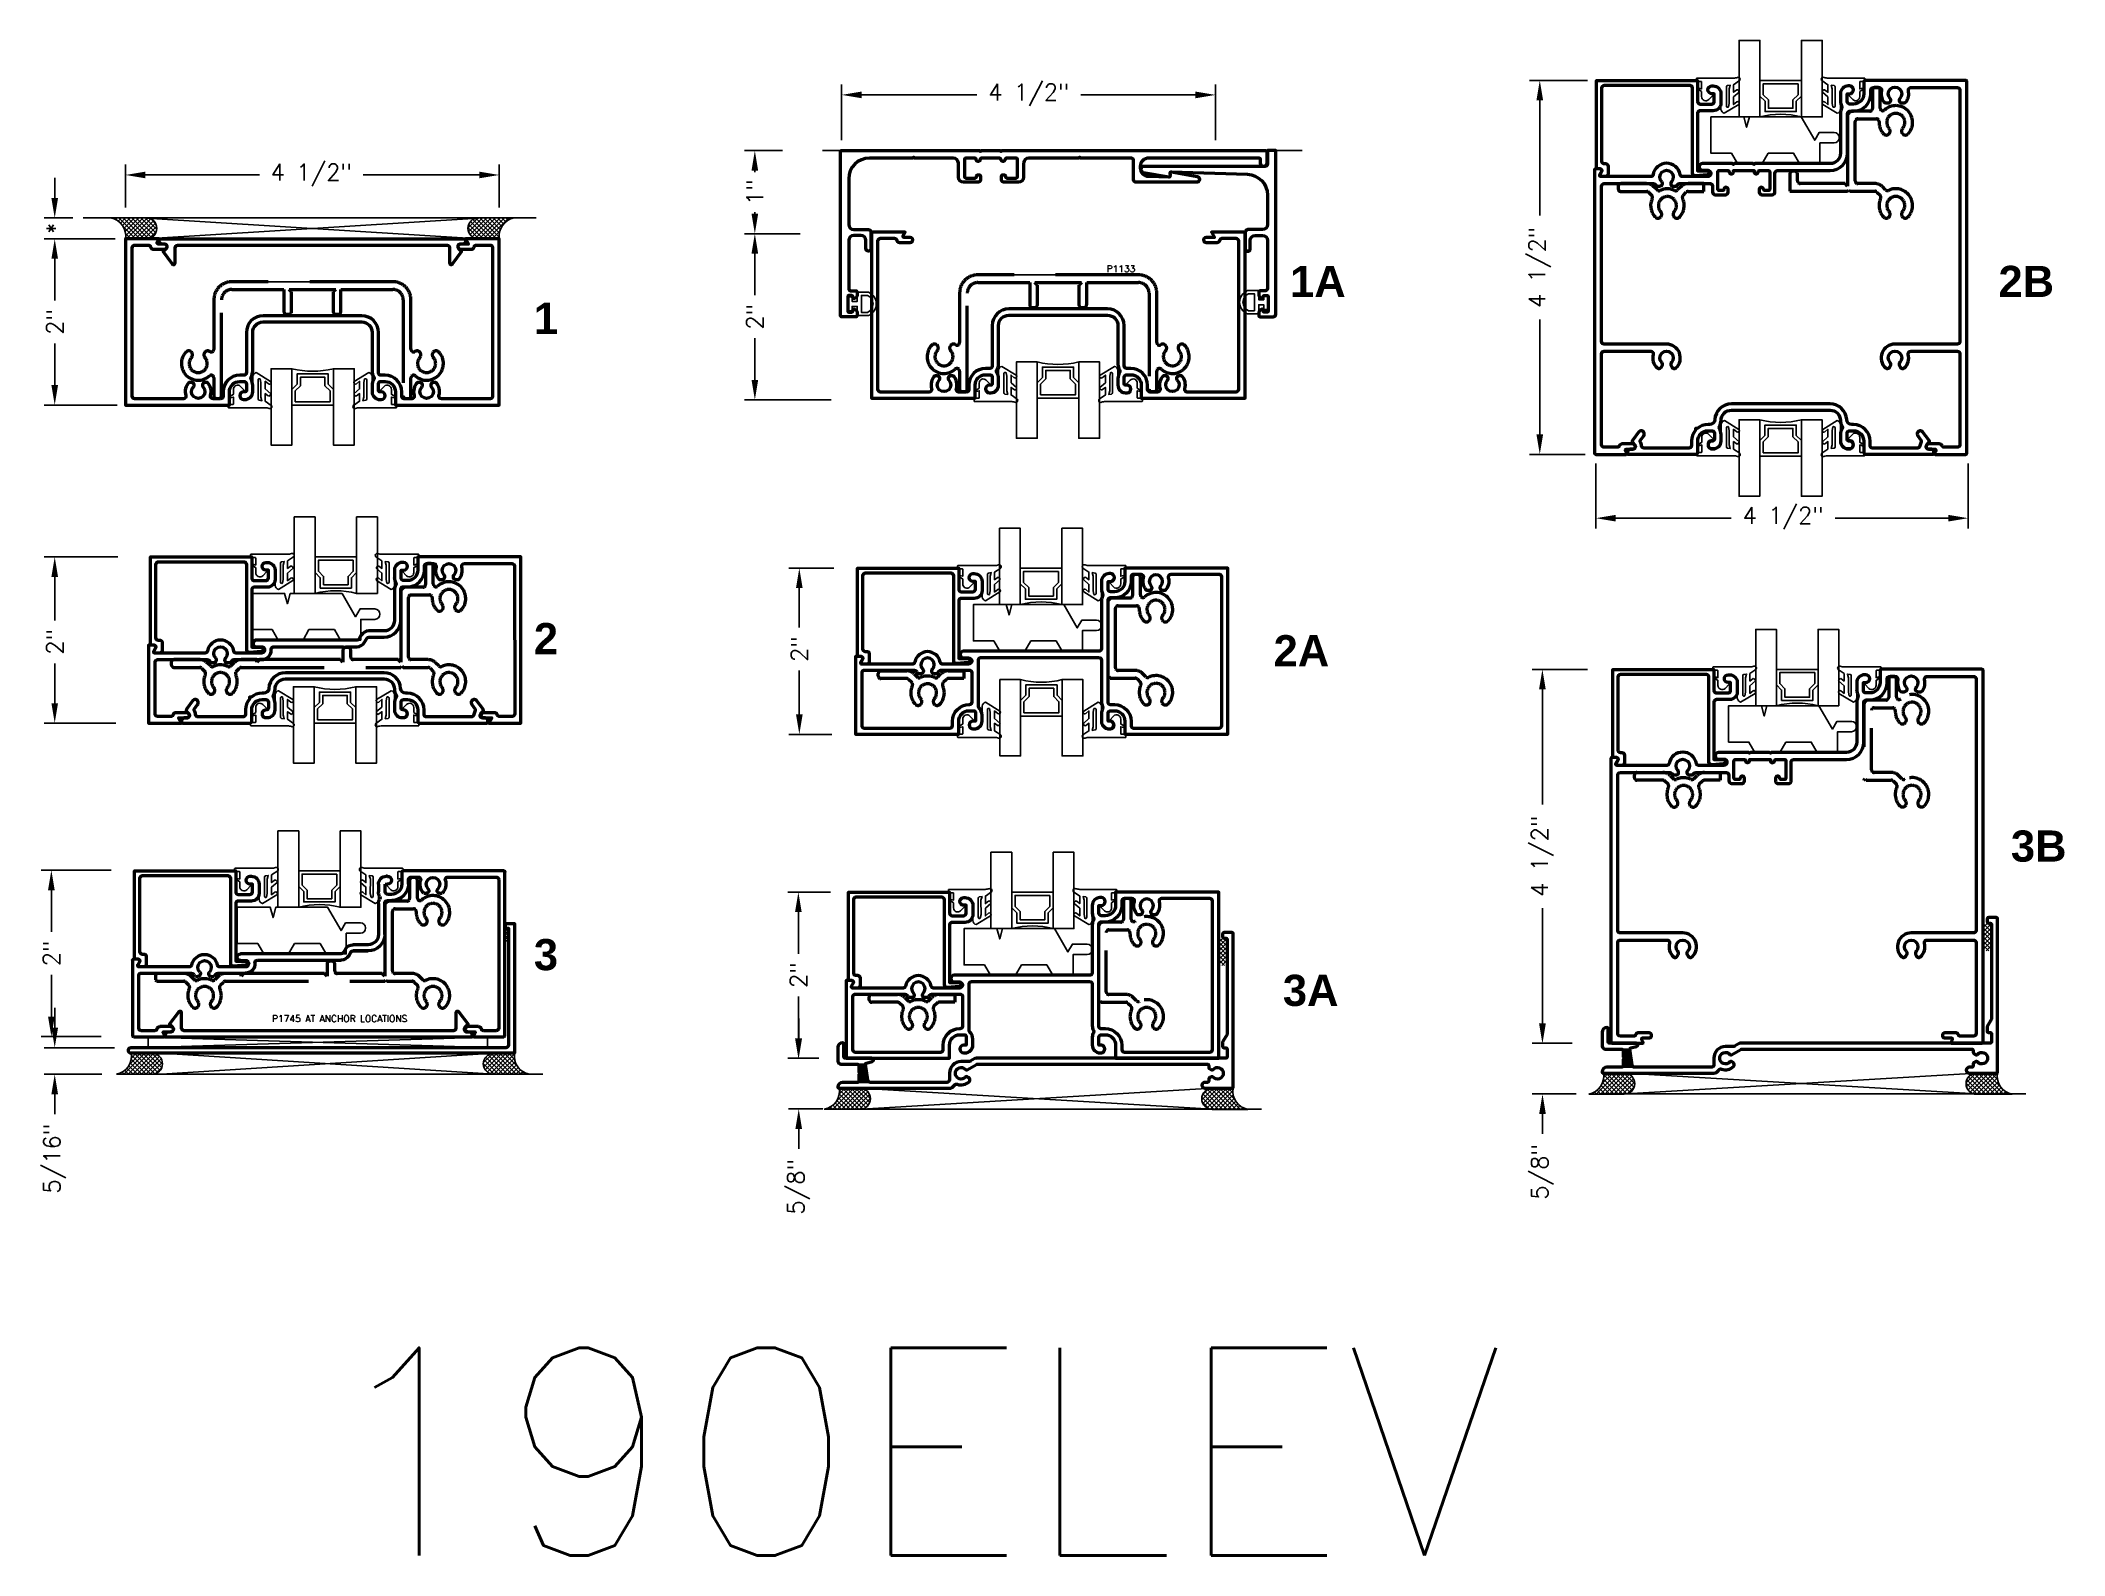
# Model space of a CAD drawing. Extents: x 0 to 63.4, y 0 to 11.8.
# Drawn here: x 0.75 to 6.84, y 0.69 to 5.25 of the extents above; entities that cross this region are included whole.
import ezdxf

# ---------------------------------------------------------------- set-up
doc = ezdxf.new("R2010")
doc.units = 0
doc.header["$MEASUREMENT"] = 0
doc.linetypes.add('HIDDEN', pattern=[0.375, 0.25, -0.125])
doc.linetypes.add('HIDDEN2', pattern=[0.1875, 0.125, -0.0625])
doc.layers.get('Defpoints').update_dxf_attribs({"linetype": 'CONTINUOUS'})
for name, color, linetype in [('R-Anno-Dims', 3, 'CONTINUOUS'), ('R-Anno-Text', 6, 'CONTINUOUS'), ('R-Det1', 4, 'CONTINUOUS'), ('R-Det2', 2, 'CONTINUOUS'), ('R-Det3', 5, 'CONTINUOUS'), ('R-Otln', 1, 'CONTINUOUS'), ('R-Pat1', 5, 'CONTINUOUS'), ('TITLE', 7, 'CONTINUOUS')]:
    doc.layers.add(name, color=color, linetype=linetype)
doc.styles.get("Standard").update_dxf_attribs({"font": 'simplex'})
doc.styles.add('style1', font='arialbd.ttf')
doc.dimstyles.new('1-4size', dxfattribs={"dimtxt": 0.05, "dimasz": 0.06, "dimexe": 0.03125, "dimexo": 0.03125, "dimgap": 0.03125, "dimtad": 0, "dimdec": 5, "dimlfac": 4, "dimzin": 4, "dimdsep": 46, "dimlunit": 5, "dimtxsty": 'Standard', "dimcen": 0, "dimclrd": 256, "dimclre": 256, "dimclrt": 256, "dimadec": 0, "dimazin": 1, "dimtfac": 1, "dimtdec": 5, "dimtofl": 0, "dimtmove": 0, "dimatfit": 3, "dimfxl": 1, "dimfrac": 2, "dimtolj": 1, "dimtzin": 4, "dimarcsym": 0})
pattern_1 = [(45, (0.561077, 2.683424), (-0.006629126, 0.006629126), []), (135, (0.561077, 2.683424), (-0.006629126, -0.006629126), [])]
pattern_2 = [(45, (0.626419, 0.654195), (-0.006629126, 0.006629126), []), (135, (0.626419, 0.654195), (-0.006629126, -0.006629126), [])]
pattern_3 = [(45, (2.794204, 1.727651), (-0.006629126, 0.006629126), []), (135, (2.794204, 1.727651), (-0.006629126, -0.006629126), [])]

msp = doc.modelspace()

# ---------------------------------------------------------------- texts
at = {"layer": 'R-Anno-Text', "char_height": 0.02, "attachment_point": 6}
for s, insert in [('P1133', (4.0415907, 4.5624611)), ('P1745 AT ANCHOR LOCATIONS', (1.8503345, 2.3061169))]:
    msp.add_mtext(s, dxfattribs=dict(at, insert=insert))
at = {"layer": 'R-Anno-Text', "char_height": 0.09375, "width": 1.86, "attachment_point": 3, "style": 'style1'}
for s, insert in [('1A', (4.6748249, 4.5713863, 1.5526731)), ('2B', (6.807168, 4.5713863, 1.5526731)), ('1', (2.3039498, 4.46044, 1.5526731)), ('2', (2.3039498, 3.4965549, 1.5526731)), ('2A', (4.6252375, 3.4600503, 1.5526731)), ('3B', (6.8444461, 2.8723778, 1.5526731)), ('3', (2.3039498, 2.5458374, 1.5526731)), ('3A', (4.65307, 2.4382501, 1.5526731))]:
    msp.add_mtext(s, dxfattribs=dict(at, insert=insert))
at = {"layer": 'TITLE'}
msp.add_text('190ELEV', height=0.625, dxfattribs=at).set_placement((1.5908956, 0.6906766))

# ---------------------------------------------------------------- blocks, each defined once
blk = doc.blocks.new('*D191')
at = {"layer": 'Defpoints', "color": 0, "transparency": 16777216}
for p in [(5.259, 5.1291), (5.4336, 5.1291), (5.4274, 4.0041)]:
    blk.add_point(p, dxfattribs=at)
at = {"layer": 'R-Anno-Dims', "lineweight": -2, "transparency": 16777216}
for p, q in [((5.4023, 5.1291), (5.2278, 5.1291)), ((5.259, 5.0691), (5.259, 4.7229)), ((5.259, 4.0641), (5.259, 4.4104)), ((5.3961, 4.0041), (5.2278, 4.0041))]:
    blk.add_line(p, q, dxfattribs=at)
at = {"layer": 'R-Anno-Dims', "transparency": 16777216}
for points in [[(5.249, 5.0691), (5.269, 5.0691), (5.259, 5.1291)], [(5.249, 4.0641), (5.269, 4.0641), (5.259, 4.0041)]]:
    blk.add_solid(points, dxfattribs=at)
at = {"layer": 'R-Anno-Dims', "transparency": 16777216, "insert": (5.259, 4.5666), "char_height": 0.05, "attachment_point": 5, "rotation": 90}
blk.add_mtext('\\A1;4 1/2"', dxfattribs=at)
blk = doc.blocks.new('*D192')
at = {"layer": 'Defpoints', "color": 0, "transparency": 16777216}
for p in [(5.4274, 4.0079), (6.5486, 4.0079), (6.5486, 3.812)]:
    blk.add_point(p, dxfattribs=at)
at = {"layer": 'R-Anno-Dims', "lineweight": -2, "transparency": 16777216}
for p, q in [((5.4274, 3.9766), (5.4274, 3.7807)), ((6.5486, 3.9766), (6.5486, 3.7807)), ((5.4874, 3.812), (5.8353, 3.812)), ((6.4886, 3.812), (6.1478, 3.812))]:
    blk.add_line(p, q, dxfattribs=at)
at = {"layer": 'R-Anno-Dims', "transparency": 16777216}
for points in [[(5.4874, 3.822), (5.4874, 3.802), (5.4274, 3.812)], [(6.4886, 3.822), (6.4886, 3.802), (6.5486, 3.812)]]:
    blk.add_solid(points, dxfattribs=at)
at = {"layer": 'R-Anno-Dims', "transparency": 16777216, "insert": (5.9915, 3.812), "char_height": 0.05, "attachment_point": 5}
blk.add_mtext('\\A1;4 1/2"', dxfattribs=at)
blk = doc.blocks.new('*D193')
at = {"layer": 'Defpoints', "color": 0, "transparency": 16777216}
for p in [(3.0105, 4.9181), (2.8963, 4.6681), (3.0638, 4.6681)]:
    blk.add_point(p, dxfattribs=at)
at = {"layer": 'R-Anno-Dims', "lineweight": -2, "transparency": 16777216}
for p, q in [((2.9792, 4.9181), (2.8651, 4.9181)), ((2.8963, 4.8581), (2.8963, 4.8529)), ((2.8963, 4.7281), (2.8963, 4.7333)), ((3.0326, 4.6681), (2.8651, 4.6681))]:
    blk.add_line(p, q, dxfattribs=at)
at = {"layer": 'R-Anno-Dims', "transparency": 16777216}
for points in [[(2.8863, 4.8581), (2.9063, 4.8581), (2.8963, 4.9181)], [(2.8863, 4.7281), (2.9063, 4.7281), (2.8963, 4.6681)]]:
    blk.add_solid(points, dxfattribs=at)
at = {"layer": 'R-Anno-Dims', "transparency": 16777216, "insert": (2.8963, 4.7931), "char_height": 0.05, "attachment_point": 5, "rotation": 90}
blk.add_mtext('\\A1;1"', dxfattribs=at)
blk = doc.blocks.new('*D194')
at = {"layer": 'Defpoints', "color": 0, "transparency": 16777216}
for p in [(3.0638, 4.6681), (2.8963, 4.1681), (3.1576, 4.1681)]:
    blk.add_point(p, dxfattribs=at)
at = {"layer": 'R-Anno-Dims', "lineweight": -2, "transparency": 16777216}
for p, q in [((3.0326, 4.6681), (2.8651, 4.6681)), ((2.8963, 4.6081), (2.8963, 4.4827)), ((2.8963, 4.2281), (2.8963, 4.3535)), ((3.1263, 4.1681), (2.8651, 4.1681))]:
    blk.add_line(p, q, dxfattribs=at)
at = {"layer": 'R-Anno-Dims', "transparency": 16777216}
for points in [[(2.8863, 4.6081), (2.9063, 4.6081), (2.8963, 4.6681)], [(2.8863, 4.2281), (2.9063, 4.2281), (2.8963, 4.1681)]]:
    blk.add_solid(points, dxfattribs=at)
at = {"layer": 'R-Anno-Dims', "transparency": 16777216, "insert": (2.8963, 4.4181), "char_height": 0.05, "attachment_point": 5, "rotation": 90}
blk.add_mtext('\\A1;2"', dxfattribs=at)
blk = doc.blocks.new('*D195')
at = {"layer": 'Defpoints', "color": 0, "transparency": 16777216}
for p in [(4.2826, 5.0857), (3.1576, 4.9181), (4.2826, 4.9181)]:
    blk.add_point(p, dxfattribs=at)
at = {"layer": 'R-Anno-Dims', "lineweight": -2, "transparency": 16777216}
for p, q in [((3.1576, 4.9494), (3.1576, 5.117)), ((3.2176, 5.0857), (3.5648, 5.0857)), ((4.2226, 5.0857), (3.8773, 5.0857)), ((4.2826, 4.9494), (4.2826, 5.117))]:
    blk.add_line(p, q, dxfattribs=at)
at = {"layer": 'R-Anno-Dims', "transparency": 16777216}
for points in [[(3.2176, 5.0957), (3.2176, 5.0757), (3.1576, 5.0857)], [(4.2226, 5.0957), (4.2226, 5.0757), (4.2826, 5.0857)]]:
    blk.add_solid(points, dxfattribs=at)
at = {"layer": 'R-Anno-Dims', "transparency": 16777216, "insert": (3.721, 5.0857), "char_height": 0.05, "attachment_point": 5}
blk.add_mtext('\\A1;4 1/2"', dxfattribs=at)
blk = doc.blocks.new('*D196')
at = {"layer": 'Defpoints', "color": 0, "transparency": 16777216}
for p in [(0.7889, 2.2186), (1, 2.2186), (0.9624, 2.1386)]:
    blk.add_point(p, dxfattribs=at)
at = {"layer": 'R-Anno-Dims', "lineweight": -2, "transparency": 16777216}
for p, q in [((0.7889, 2.2786), (0.7889, 2.3386)), ((0.9688, 2.2186), (0.7576, 2.2186)), ((0.9312, 2.1386), (0.7576, 2.1386)), ((0.7889, 2.0786), (0.7889, 2.0183))]:
    blk.add_line(p, q, dxfattribs=at)
at = {"layer": 'R-Anno-Dims', "transparency": 16777216}
for points in [[(0.7789, 2.2786), (0.7989, 2.2786), (0.7889, 2.2186)], [(0.7789, 2.0786), (0.7989, 2.0786), (0.7889, 2.1386)]]:
    blk.add_solid(points, dxfattribs=at)
at = {"layer": 'R-Anno-Dims', "transparency": 16777216, "insert": (0.7889, 1.8847), "char_height": 0.05, "attachment_point": 5, "rotation": 90}
blk.add_mtext('\\A1;5/16"', dxfattribs=at)
blk = doc.blocks.new('*D197')
at = {"layer": 'Defpoints', "color": 0, "transparency": 16777216}
for p in [(0.7788, 2.7526), (0.99, 2.7526), (0.9598, 2.2523)]:
    blk.add_point(p, dxfattribs=at)
at = {"layer": 'R-Anno-Dims', "lineweight": -2, "transparency": 16777216}
for p, q in [((0.9587, 2.7526), (0.7476, 2.7526)), ((0.7788, 2.6926), (0.7788, 2.567)), ((0.7788, 2.3123), (0.7788, 2.4378)), ((0.9286, 2.2523), (0.7476, 2.2523))]:
    blk.add_line(p, q, dxfattribs=at)
at = {"layer": 'R-Anno-Dims', "transparency": 16777216}
for points in [[(0.7688, 2.6926), (0.7888, 2.6926), (0.7788, 2.7526)], [(0.7688, 2.3123), (0.7888, 2.3123), (0.7788, 2.2523)]]:
    blk.add_solid(points, dxfattribs=at)
at = {"layer": 'R-Anno-Dims', "transparency": 16777216, "insert": (0.7788, 2.5024), "char_height": 0.05, "attachment_point": 5, "rotation": 90}
blk.add_mtext('\\A1;2"', dxfattribs=at)
blk = doc.blocks.new('*D198')
at = {"layer": 'Defpoints', "color": 0, "transparency": 16777216}
for p in [(1.0103, 3.6954), (0.7889, 3.1954), (1.0038, 3.1954)]:
    blk.add_point(p, dxfattribs=at)
at = {"layer": 'R-Anno-Dims', "lineweight": -2, "transparency": 16777216}
for p, q in [((0.979, 3.6954), (0.7576, 3.6954)), ((0.7889, 3.6354), (0.7889, 3.5044)), ((0.7889, 3.2554), (0.7889, 3.3752)), ((0.9725, 3.1954), (0.7576, 3.1954))]:
    blk.add_line(p, q, dxfattribs=at)
at = {"layer": 'R-Anno-Dims', "transparency": 16777216}
for points in [[(0.7789, 3.6354), (0.7989, 3.6354), (0.7889, 3.6954)], [(0.7789, 3.2554), (0.7989, 3.2554), (0.7889, 3.1954)]]:
    blk.add_solid(points, dxfattribs=at)
at = {"layer": 'R-Anno-Dims', "transparency": 16777216, "insert": (0.7889, 3.4398), "char_height": 0.05, "attachment_point": 5, "rotation": 90}
blk.add_mtext('\\A1;2"', dxfattribs=at)
blk = doc.blocks.new('*D199')
at = {"layer": 'Defpoints', "color": 0, "transparency": 16777216}
for p in [(3.1658, 3.6616), (3.0302, 3.1616), (3.1593, 3.1616)]:
    blk.add_point(p, dxfattribs=at)
at = {"layer": 'R-Anno-Dims', "lineweight": -2, "transparency": 16777216}
for p, q in [((3.1345, 3.6616), (2.999, 3.6616)), ((3.0302, 3.6016), (3.0302, 3.4827)), ((3.0302, 3.2216), (3.0302, 3.3535)), ((3.1281, 3.1616), (2.999, 3.1616))]:
    blk.add_line(p, q, dxfattribs=at)
at = {"layer": 'R-Anno-Dims', "transparency": 16777216}
for points in [[(3.0202, 3.6016), (3.0402, 3.6016), (3.0302, 3.6616)], [(3.0202, 3.2216), (3.0402, 3.2216), (3.0302, 3.1616)]]:
    blk.add_solid(points, dxfattribs=at)
at = {"layer": 'R-Anno-Dims', "transparency": 16777216, "insert": (3.0302, 3.4181), "char_height": 0.05, "attachment_point": 5, "rotation": 90}
blk.add_mtext('\\A1;2"', dxfattribs=at)
blk = doc.blocks.new('*D200')
at = {"layer": 'Defpoints', "color": 0, "transparency": 16777216}
for p in [(0.7889, 4.7158), (0.8745, 4.7158), (1.002, 4.6525)]:
    blk.add_point(p, dxfattribs=at)
at = {"layer": 'R-Anno-Dims', "lineweight": -2, "transparency": 16777216}
for p, q in [((0.7889, 4.7758), (0.7889, 4.8358)), ((0.8433, 4.7158), (0.7576, 4.7158)), ((0.9708, 4.6525), (0.7576, 4.6525)), ((0.7889, 4.5925), (0.7889, 4.5325))]:
    blk.add_line(p, q, dxfattribs=at)
at = {"layer": 'R-Anno-Dims', "transparency": 16777216}
for points in [[(0.7789, 4.7758), (0.7989, 4.7758), (0.7889, 4.7158)], [(0.7789, 4.5925), (0.7989, 4.5925), (0.7889, 4.6525)]]:
    blk.add_solid(points, dxfattribs=at)
at = {"layer": 'R-Anno-Dims', "transparency": 16777216, "insert": (0.7889, 4.6841), "char_height": 0.05, "attachment_point": 5, "rotation": 90}
blk.add_mtext('\\A1;*', dxfattribs=at)
blk = doc.blocks.new('*D201')
at = {"layer": 'Defpoints', "color": 0, "transparency": 16777216}
for p in [(1.002, 4.6525), (0.7889, 4.1525), (1.0085, 4.1525)]:
    blk.add_point(p, dxfattribs=at)
at = {"layer": 'R-Anno-Dims', "lineweight": -2, "transparency": 16777216}
for p, q in [((0.9708, 4.6525), (0.7576, 4.6525)), ((0.7889, 4.5925), (0.7889, 4.467)), ((0.7889, 4.2125), (0.7889, 4.3379)), ((0.9773, 4.1525), (0.7576, 4.1525))]:
    blk.add_line(p, q, dxfattribs=at)
at = {"layer": 'R-Anno-Dims', "transparency": 16777216}
for points in [[(0.7789, 4.5925), (0.7989, 4.5925), (0.7889, 4.6525)], [(0.7789, 4.2125), (0.7989, 4.2125), (0.7889, 4.1525)]]:
    blk.add_solid(points, dxfattribs=at)
at = {"layer": 'R-Anno-Dims', "transparency": 16777216, "insert": (0.7889, 4.4025), "char_height": 0.05, "attachment_point": 5, "rotation": 90}
blk.add_mtext('\\A1;2"', dxfattribs=at)
blk = doc.blocks.new('*D202')
at = {"layer": 'Defpoints', "color": 0, "transparency": 16777216}
for p in [(2.127, 4.8448), (1.002, 4.7158), (2.127, 4.7158)]:
    blk.add_point(p, dxfattribs=at)
at = {"layer": 'R-Anno-Dims', "lineweight": -2, "transparency": 16777216}
for p, q in [((1.002, 4.747), (1.002, 4.876)), ((2.127, 4.747), (2.127, 4.876)), ((1.062, 4.8448), (1.4049, 4.8448)), ((2.067, 4.8448), (1.7174, 4.8448))]:
    blk.add_line(p, q, dxfattribs=at)
at = {"layer": 'R-Anno-Dims', "transparency": 16777216}
for points in [[(1.062, 4.8548), (1.062, 4.8348), (1.002, 4.8448)], [(2.067, 4.8548), (2.067, 4.8348), (2.127, 4.8448)]]:
    blk.add_solid(points, dxfattribs=at)
at = {"layer": 'R-Anno-Dims', "transparency": 16777216, "insert": (1.5612, 4.8448), "char_height": 0.05, "attachment_point": 5}
blk.add_mtext('\\A1;4 1/2"', dxfattribs=at)
blk = doc.blocks.new('*D204')
at = {"layer": 'Defpoints', "color": 0, "transparency": 16777216}
for p in [(5.2672, 2.232), (5.3879, 2.232), (5.3998, 2.0795)]:
    blk.add_point(p, dxfattribs=at)
at = {"layer": 'R-Anno-Dims', "lineweight": -2, "transparency": 16777216}
for p, q in [((5.2672, 2.292), (5.2672, 2.352)), ((5.3567, 2.232), (5.2359, 2.232)), ((5.3685, 2.0795), (5.2359, 2.0795)), ((5.2672, 2.0195), (5.2672, 1.9595))]:
    blk.add_line(p, q, dxfattribs=at)
at = {"layer": 'R-Anno-Dims', "transparency": 16777216}
for points in [[(5.2572, 2.292), (5.2772, 2.292), (5.2672, 2.232)], [(5.2572, 2.0195), (5.2772, 2.0195), (5.2672, 2.0795)]]:
    blk.add_solid(points, dxfattribs=at)
at = {"layer": 'R-Anno-Dims', "transparency": 16777216, "insert": (5.2672, 1.8449), "char_height": 0.05, "attachment_point": 5, "rotation": 90}
blk.add_mtext('\\A1;5/8"', dxfattribs=at)
blk = doc.blocks.new('*D186')
at = {"layer": 'Defpoints', "color": 0, "transparency": 16777216}
for p in [(5.2668, 3.3572), (5.4337, 3.3572), (5.3879, 2.232)]:
    blk.add_point(p, dxfattribs=at)
at = {"layer": 'R-Anno-Dims', "lineweight": -2, "transparency": 16777216}
for p, q in [((5.4024, 3.3572), (5.2356, 3.3572)), ((5.2668, 3.2972), (5.2668, 2.9508)), ((5.2668, 2.292), (5.2668, 2.6383)), ((5.3567, 2.232), (5.2356, 2.232))]:
    blk.add_line(p, q, dxfattribs=at)
at = {"layer": 'R-Anno-Dims', "transparency": 16777216}
for points in [[(5.2568, 3.2972), (5.2768, 3.2972), (5.2668, 3.3572)], [(5.2568, 2.292), (5.2768, 2.292), (5.2668, 2.232)]]:
    blk.add_solid(points, dxfattribs=at)
at = {"layer": 'R-Anno-Dims', "transparency": 16777216, "insert": (5.2668, 2.7946), "char_height": 0.05, "attachment_point": 5, "rotation": 90}
blk.add_mtext('\\A1;4 1/2"', dxfattribs=at)
blk = doc.blocks.new('*D187')
at = {"layer": 'Defpoints', "color": 0, "transparency": 16777216}
for p in [(3.0273, 2.6869), (3.1555, 2.6869), (3.1204, 2.187)]:
    blk.add_point(p, dxfattribs=at)
at = {"layer": 'R-Anno-Dims', "lineweight": -2, "transparency": 16777216}
for p, q in [((3.1243, 2.6869), (2.996, 2.6869)), ((3.0273, 2.6269), (3.0273, 2.5015)), ((3.0273, 2.247), (3.0273, 2.3723)), ((3.0891, 2.187), (2.996, 2.187))]:
    blk.add_line(p, q, dxfattribs=at)
at = {"layer": 'R-Anno-Dims', "transparency": 16777216}
for points in [[(3.0173, 2.6269), (3.0373, 2.6269), (3.0273, 2.6869)], [(3.0173, 2.247), (3.0373, 2.247), (3.0273, 2.187)]]:
    blk.add_solid(points, dxfattribs=at)
at = {"layer": 'R-Anno-Dims', "transparency": 16777216, "insert": (3.0273, 2.4369), "char_height": 0.05, "attachment_point": 5, "rotation": 90}
blk.add_mtext('\\A1;2"', dxfattribs=at)
blk = doc.blocks.new('*D188')
at = {"layer": 'Defpoints', "color": 0, "transparency": 16777216}
for p in [(3.0284, 2.187), (3.1204, 2.187), (3.1322, 2.0345)]:
    blk.add_point(p, dxfattribs=at)
at = {"layer": 'R-Anno-Dims', "lineweight": -2, "transparency": 16777216}
for p, q in [((3.0284, 2.247), (3.0284, 2.307)), ((3.0891, 2.187), (2.9972, 2.187)), ((3.101, 2.0345), (2.9972, 2.0345)), ((3.0284, 1.9745), (3.0284, 1.9145))]:
    blk.add_line(p, q, dxfattribs=at)
at = {"layer": 'R-Anno-Dims', "transparency": 16777216}
for points in [[(3.0184, 2.247), (3.0384, 2.247), (3.0284, 2.187)], [(3.0184, 1.9745), (3.0384, 1.9745), (3.0284, 2.0345)]]:
    blk.add_solid(points, dxfattribs=at)
at = {"layer": 'R-Anno-Dims', "transparency": 16777216, "insert": (3.0284, 1.7999), "char_height": 0.05, "attachment_point": 5, "rotation": 90}
blk.add_mtext('\\A1;5/8"', dxfattribs=at)
blk = doc.blocks.new('P2728 compress')
at = {"layer": 'R-Det2'}
blk.add_lwpolyline([(176.266, 42.927), (176.372, 42.753, -0.301952), (176.324, 42.713), (176.124, 42.713, 0.414214), (176.044, 42.633), (176.044, 42.594, 0.388879), (176.081, 42.554), (176.097, 42.553, 0.440011), (176.14, 42.593), (176.14, 42.607, -0.668179), (176.157, 42.614), (176.206, 42.566, -0.668179), (176.17, 42.48), (176.111, 42.48), (176.083, 42.441, -0.836323), (176.069, 42.447), (176.078, 42.48), (175.994, 42.48, 0.414214), (175.988, 42.474), (175.988, 42.424, -0.414214), (175.982, 42.418), (175.954, 42.418, -0.414214), (175.948, 42.424), (175.948, 42.862, 0.083245), (175.94, 42.911), (175.94, 42.911)], format="xyb", dxfattribs=at)
for points in [[(175.978, 42.937), (176.028, 42.864), (176.119, 42.864), (176.088, 42.905)], [(176.117, 42.931), (176.175, 42.864), (176.267, 42.864), (176.235, 42.902)]]:
    blk.add_lwpolyline(points, dxfattribs=at)
at = {"layer": 'R-Det2', "lineweight": 25}
blk.add_lwpolyline([(176.039, 42.79, 0.372312), (176.054, 42.778), (176.284, 42.778, 0.668179), (176.295, 42.803), (176.252, 42.812), (176.078, 42.811), (176.034, 42.824)], format="xyb", close=True, dxfattribs=at)
at = {"layer": 'R-Det2', "ltscale": 0.1}
for centre, radius, start, end in [((175.962, 42.92), 0.0237, 22.2345, 202.2345), ((176.117, 42.901), 0.0297, 90, 171.5397), ((176.251, 42.914), 0.0199, 40.2978, 220.2978)]:
    blk.add_arc(centre, radius, start, end, dxfattribs=at)
blk = doc.blocks.new('1')
at = {"layer": 'R-Otln', "color": 1, "lineweight": 50}
for p, q in [((8.988, 2.592), (8.988, 3.499)), ((9.003, 3.514), (9.374, 3.514)), ((9.256, 3.439), (9.094, 3.439)), ((9.381, 3.502), (9.358, 3.463)), ((9.365, 3.451), (9.45, 3.451)), ((13.022, 3.451), (13.108, 3.451)), ((13.115, 3.463), (13.092, 3.502)), ((13.099, 3.514), (13.458, 3.514)), ((13.367, 3.439), (13.216, 3.439)), ((13.473, 3.499), (13.473, 1.53)), ((9.063, 3.408), (9.063, 2.776)), ((9.45, 3.389), (9.317, 3.389)), ((13.156, 3.389), (13.022, 3.389)), ((13.398, 1.622), (13.398, 3.408)), ((9.094, 2.745), (9.699, 2.745)), ((9.745, 2.785), (9.776, 2.785)), ((9.937, 2.785), (9.968, 2.785)), ((10.014, 2.745), (10.35, 2.745)), ((9.061, 2.577), (9.003, 2.577)), ((9.052, 2.648), (9.081, 2.597)), ((9.081, 2.597), (9.061, 2.577)), ((9.673, 2.67), (9.065, 2.67)), ((10.349, 2.67), (10.04, 2.67)), ((10.288, 2.594), (10.349, 2.594)), ((11.5, 2.514), (10.288, 2.514)), ((10.493, 2.589), (11.5, 2.589)), ((11.551, 2.457), (11.527, 2.499)), ((11.592, 2.536), (11.616, 2.495)), ((11.643, 2.479), (11.825, 2.479)), ((11.825, 2.479), (11.643, 2.479)), ((11.643, 2.479), (11.825, 2.479)), ((11.825, 2.404), (11.643, 2.404)), ((11.95, 1.909), (11.95, 2.279)), ((12.025, 2.279), (12.025, 1.904)), ((11.95, 1.768), (11.95, 1.767)), ((11.95, 1.673), (11.95, 1.768)), ((12.03, 1.767), (12.03, 1.673)), ((12.056, 1.873), (12.111, 1.873)), ((12.106, 1.798), (12.061, 1.798)), ((12.495, 1.784), (12.526, 1.784)), ((12.687, 1.784), (12.718, 1.784)), ((12.03, 1.673), (12.06, 1.673)), ((12.06, 1.58), (12.043, 1.58)), ((12.231, 1.529), (12.231, 1.673)), ((13.458, 1.514), (12.246, 1.514)), ((12.311, 1.673), (12.311, 1.62)), ((12.342, 1.589), (12.428, 1.589)), ((12.785, 1.589), (13.366, 1.589))]:
    blk.add_line(p, q, dxfattribs=at)
for centre, radius, start, end in [((9.003, 3.499), 0.015, 90, 180), ((9.094, 3.408), 0.031, 90, 180), ((9.256, 3.408), 0.031, 11.1599, 90), ((9.317, 3.42), 0.031, 191.1599, 270), ((9.365, 3.459), 0.008, 150, 270), ((9.374, 3.506), 0.008, 330, 90), ((9.45, 3.42), 0.031, 0, 90), ((9.45, 3.42), 0.031, 270, 360), ((13.022, 3.42), 0.031, 90, 180), ((13.022, 3.42), 0.031, 180, 270), ((13.099, 3.506), 0.008, 90, 210), ((13.108, 3.459), 0.008, 270, 30), ((13.156, 3.42), 0.031, 270, 348.8401), ((13.216, 3.408), 0.031, 90, 168.8401), ((13.367, 3.408), 0.031, 0, 90), ((13.458, 3.499), 0.015, 360, 90), ((9.094, 2.776), 0.031, 180, 270), ((9.699, 2.776), 0.031, 270, 327.4846), ((9.856, 2.676), 0.156, 135.6653, 147.4846), ((9.856, 2.676), 0.081, 135.8443, 44.1557), ((9.776, 2.754), 0.031, 315.8443, 89.9999), ((9.937, 2.754), 0.031, 90.0001, 224.1557), ((9.856, 2.676), 0.156, 32.5154, 44.3347), ((10.014, 2.776), 0.031, 212.5154, 270), ((10.35, 2.632), 0.113, 355.2206, 89.9998), ((9.003, 2.592), 0.015, 180, 270), ((9.065, 2.655), 0.015, 90, 210), ((9.673, 2.639), 0.031, 11.253, 90), ((9.856, 2.676), 0.156, 191.253, 348.747), ((10.04, 2.639), 0.031, 90, 168.747), ((10.288, 2.554), 0.04, 90, 270), ((10.35, 2.632), 0.038, 269.7061, 90.2939), ((10.493, 2.62), 0.031, 175.2206, 270), ((11.5, 2.483), 0.106, 30, 90), ((11.5, 2.483), 0.031, 30, 90), ((11.643, 2.51), 0.106, 210, 270), ((11.643, 2.51), 0.031, 210, 270), ((11.825, 2.279), 0.2, 0, 90), ((11.825, 2.279), 0.125, 0, 90), ((12.061, 1.909), 0.111, 180, 209.9535), ((12.061, 1.768), 0.111, 150.0165, 180.502), ((11.938, 1.838), 0.031, 330.0165, 29.9535), ((12.056, 1.904), 0.031, 180, 270), ((12.061, 1.767), 0.031, 90, 180), ((12.106, 1.673), 0.125, 0, 90), ((12.111, 1.673), 0.2, 0, 90), ((12.606, 1.675), 0.156, 135.6758, 197.1046), ((12.606, 1.675), 0.081, 135.8588, 44.1412), ((12.526, 1.753), 0.031, 315.8588, 90), ((12.687, 1.753), 0.031, 90.0001, 224.1412), ((12.606, 1.675), 0.156, 342.8954, 44.3242), ((12.043, 1.673), 0.093, 179.9973, 270.0027), ((12.06, 1.627), 0.0465, 270, 90), ((12.246, 1.529), 0.015, 180, 270), ((12.342, 1.62), 0.031, 180, 270), ((12.428, 1.62), 0.031, 270, 17.1046), ((12.785, 1.62), 0.031, 162.8954, 270), ((13.366, 1.62), 0.031, 270, 1), ((13.458, 1.529), 0.015, 270, 1)]:
    blk.add_arc(centre, radius, start, end, dxfattribs=at)
blk = doc.blocks.new('P1133')
at = {"layer": 'R-Det3', "linetype": 'HIDDEN', "lineweight": 50}
blk.add_lwpolyline([(103.7207, -5.7074, -0.59665), (103.7087, -5.7139, 0.431132), (103.6922, -5.7178, 0.327818), (103.6938, -5.7315, -2.278081), (103.6536, -5.7315, 0.327818), (103.6552, -5.7178, 0.50623), (103.6365, -5.7157, 0.956981), (103.7077, -5.7872, -0.651659), (103.7207, -5.793), (103.7207, -5.8472, 0.414214), (103.7284, -5.8549), (103.7362, -5.8549, 0.414214), (103.7439, -5.8472), (103.7439, -5.5582, -0.414214), (103.7752, -5.5269), (103.9317, -5.5269), (103.9317, -5.5938, 0.414214), (103.9394, -5.6015), (103.9472, -5.6015, 0.414214), (103.9549, -5.5938), (103.9549, -5.5347), (103.9472, -5.5269), (104.0877, -5.5269), (104.0799, -5.5347), (104.0799, -5.5938, 0.414214), (104.0877, -5.6015), (104.0954, -5.6015, 0.414214), (104.1032, -5.5938), (104.1032, -5.5269), (104.2597, -5.5269, -0.414214), (104.2909, -5.5582), (104.2909, -5.8472, 0.414214), (104.2987, -5.8549), (104.3064, -5.8549, 0.414214), (104.3142, -5.8472), (104.3142, -5.793, -0.651659), (104.3272, -5.7872, 0.956981), (104.3984, -5.7157, 0.50623), (104.3797, -5.7178, 0.327818), (104.3813, -5.7315, -2.278081), (104.3411, -5.7315, 0.327818), (104.3426, -5.7178, 0.431132), (104.3262, -5.7139, -0.59665), (104.3142, -5.7074), (104.3142, -5.5582, 0.414214), (104.2597, -5.5037), (103.7752, -5.5037, 0.414214), (103.7207, -5.5582), (103.7207, -5.7074)], format="xyb", dxfattribs=at)
at = {"layer": 'R-Pat1'}
blk.add_line((103.7752, -5.5037), (104.2597, -5.5037), dxfattribs=at)

# ---------------------------------------------------------------- dimensions: what is measured, and where the dimension line sits
at = {"layer": 'R-Anno-Dims'}
for base, p1, p2, picture, middle in [((4.2825534, 5.0857366), (3.1575534, 4.9181187), (4.2825534, 4.9181187), '*D195', (3.721043, 5.0857366)), ((2.1270432, 4.8447867), (1.0020432, 4.7157752), (2.1270432, 4.7157752), '*D202', (1.5611723, 4.8447867)), ((6.5486044, 3.8119737), (5.4273544, 4.0078515), (6.5486044, 4.0078515), '*D192', (5.9915411, 3.8119737))]:
    dim = msp.add_linear_dim(base=base, p1=p1, p2=p2, dimstyle='1-4size', override={"dimpost": '"'}, dxfattribs=at)
    dim.commit()
    dim.dimension.update_dxf_attribs({"geometry": picture, "text_midpoint": middle, "dimtype": 160})
for base, p1, p2, picture, middle in [((5.2590104, 5.1291476), (5.4273544, 4.0041476), (5.4335686, 5.1291476), '*D191', (5.2590104, 4.5666476)), ((0.7888897, 4.1524623), (1.0020432, 4.6524625), (1.0085034, 4.1524623), '*D201', (0.7888897, 4.4024624)), ((2.8963478, 4.1681187), (3.0638104, 4.6681187), (3.1575534, 4.1681187), '*D194', (2.8963478, 4.4181187)), ((5.266826, 3.3572022), (5.3879449, 2.2319578), (5.4336839, 3.3572022), '*D186', (5.266826, 2.79458)), ((0.7788433, 2.7525529), (0.9598313, 2.2523029), (0.9899706, 2.7525529), '*D197', (0.7788433, 2.5024279)), ((3.0272771, 2.6868816), (3.1203616, 2.1869575), (3.1555252, 2.6868816), '*D187', (3.0272771, 2.4369196))]:
    dim = msp.add_linear_dim(base=base, p1=p1, p2=p2, angle=90, dimstyle='1-4size', override={"dimpost": '"'}, dxfattribs=at)
    dim.commit()
    dim.dimension.update_dxf_attribs({"geometry": picture, "text_midpoint": middle})
for base, p1, p2, picture, middle in [((2.8963478, 4.6681187), (3.0104826, 4.9181187), (3.0638104, 4.6681187), '*D193', (2.8963478, 4.7931187)), ((0.7888897, 3.1953532), (1.0102554, 3.6953535), (1.0037952, 3.1953532), '*D198', (0.7888897, 3.439806)), ((3.0302389, 3.161641), (3.1657631, 3.6616412), (3.1593029, 3.161641), '*D199', (3.0302389, 3.4181057)), ((0.7888897, 2.2185825), (0.9624439, 2.1385825), (1.0000202, 2.2185825), '*D196', (0.7888897, 1.8846912)), ((5.2671818, 2.2319578), (5.3997854, 2.0794578), (5.3879449, 2.2319578), '*D204', (5.2671818, 1.8448745)), ((3.0284257, 2.1869575), (3.1322021, 2.0344575), (3.1203616, 2.1869575), '*D188', (3.0284257, 1.7998742))]:
    dim = msp.add_linear_dim(base=base, p1=p1, p2=p2, angle=90, dimstyle='1-4size', override={"dimpost": '"'}, dxfattribs=at)
    dim.commit()
    dim.dimension.update_dxf_attribs({"geometry": picture, "text_midpoint": middle, "dimtype": 160})
dim = msp.add_linear_dim(base=(0.7888897, 4.7157752), p1=(1.0020432, 4.6524625), p2=(0.8745033, 4.7157752), angle=90, text='*', dimstyle='1-4size', override={"dimpost": '"'}, dxfattribs=at)
dim.commit()
dim.dimension.update_dxf_attribs({"geometry": '*D200', "text_midpoint": (0.7888897, 4.6841189), "dimtype": 160})

# ---------------------------------------------------------------- hatches: boundary and pattern name
at = {"layer": 'R-Pat1'}
h = msp.add_hatch(dxfattribs=at)
h.set_pattern_fill('ANSI37', color=256, scale=0.075, style=0)
h.set_pattern_definition(pattern_1)
h.paths.add_polyline_path([(0.9573936, 4.7157752, -0.406088976), (1.0020432, 4.6524625), (1.0645432, 4.6524625), (1.0684848, 4.6527089, 0.939451221), (1.0645432, 4.7157752)])
h = msp.add_hatch(dxfattribs=at)
h.set_pattern_fill('ANSI37', color=256, scale=0.075, style=0)
h.set_pattern_definition(pattern_1)
h.paths.add_polyline_path([(2.0645432, 4.7157752), (2.1716928, 4.7157752, 0.406088976), (2.1270432, 4.6524625), (2.0645432, 4.6524625), (2.0606015, 4.6527089, -0.939451221)])
h = msp.add_hatch(dxfattribs=at)
h.set_pattern_fill('ANSI37', color=256, scale=0.075, style=0)
h.set_pattern_definition(pattern_2)
h.paths.add_polyline_path([(2.1442663, 2.5403527), (2.1555163, 2.5403527), (2.1555163, 2.5768952), (2.1500276, 2.5768952, -0.000751556), (2.1500163, 2.5768952), (2.1442663, 2.5768952)])
h = msp.add_hatch(dxfattribs=at)
h.set_pattern_fill('ANSI37', color=256, scale=0.075, style=0)
h.set_pattern_definition([(45, (5.095007, 1.771087), (-0.006629126, 0.006629126), []), (135, (5.095007, 1.771087), (-0.006629126, -0.006629126), [])])
h.paths.add_polyline_path([(6.6189761, 2.5911923), (6.5939014, 2.5911923), (6.5939014, 2.5096962), (6.6189761, 2.5096962)])
h = msp.add_hatch(dxfattribs=at)
h.set_pattern_fill('ANSI37', color=256, scale=0.075, style=0)
h.set_pattern_definition(pattern_3)
h.paths.add_polyline_path([(4.3181731, 2.5477561), (4.2927007, 2.5477561), (4.2927007, 2.46626), (4.3181731, 2.46626)])
h = msp.add_hatch(dxfattribs=at)
h.set_pattern_fill('ANSI37', color=256, scale=0.075, style=0)
h.set_pattern_definition(pattern_2)
h.paths.add_polyline_path([(0.9745917, 2.1385825, 0.406088976), (1.0192413, 2.2018952), (1.0817413, 2.2018952), (1.0856829, 2.2016488, -0.939451221), (1.0817413, 2.1385825)])
h = msp.add_hatch(dxfattribs=at)
h.set_pattern_fill('ANSI37', color=256, scale=0.075, style=0)
h.set_pattern_definition(pattern_2)
h.paths.add_polyline_path([(2.1105163, 2.1385825), (2.2176659, 2.1385825, -0.406088976), (2.1730163, 2.2018952), (2.1105163, 2.2018952), (2.1065747, 2.2016488, 0.939451221)])
h = msp.add_hatch(color=256, dxfattribs=at)
edge = h.paths.add_edge_path()
edge.add_line((5.5095607, 2.192796), (5.5095607, 2.2109558))
edge.add_arc((5.5058107, 2.2109558), 0.00375, 0.00000007, 61.04497582)
edge.add_arc((5.5077472, 2.2144558), 0.00025, 90, 241.04497576, ccw=False)
edge.add_line((5.5077472, 2.2147058), (5.5297307, 2.2147058))
edge.add_arc((5.5297307, 2.2144558), 0.00025, -0.87114697, 89.99999943, ccw=False)
edge.add_arc((5.5337303, 2.214395), 0.00375, 179.1288536, 188.70564744)
edge.add_line((5.5300235, 2.2138274), (5.5373036, 2.1662828))
edge.add_arc((5.5449643, 2.1674558), 0.00775, 188.70564744, 249.63586525)
edge.add_arc((5.5421805, 2.1599558), 0.00025, -89.99999994, 69.63586531, ccw=False)
edge.add_line((5.5421805, 2.1597058), (5.5077472, 2.1597058))
edge.add_arc((5.5077472, 2.1599558), 0.00025, 118.95502424, 270, ccw=False)
edge.add_arc((5.5058107, 2.1634558), 0.00375, 298.95502418, 359.99999993)
edge.add_line((5.5095607, 2.1634558), (5.5095607, 2.1816156))
edge.add_arc((5.5133107, 2.1816156), 0.00375, 131.8103149, 180, ccw=False)
edge.add_arc((5.5083107, 2.1872058), 0.00375, 311.8103149, 408.1896851)
edge.add_arc((5.5133107, 2.192796), 0.00375, 180, 228.1896851, ccw=False)
h = msp.add_hatch(color=256, dxfattribs=at)
edge = h.paths.add_edge_path()
edge.add_line((3.2088186, 2.1473463), (3.2088186, 2.1655061))
edge.add_arc((3.2050686, 2.1655061), 0.00375, 0.00000007, 61.04497582)
edge.add_arc((3.2070051, 2.1690061), 0.00025, 90, 241.04497576, ccw=False)
edge.add_line((3.2070051, 2.1692561), (3.2289887, 2.1692561))
edge.add_arc((3.2289887, 2.1690061), 0.00025, -0.87114697, 89.99999943, ccw=False)
edge.add_arc((3.2329882, 2.1689453), 0.00375, 179.1288536, 188.70564744)
edge.add_line((3.2292814, 2.1683777), (3.2365615, 2.1208331))
edge.add_arc((3.2442223, 2.1220061), 0.00775, 188.70564744, 249.63586525)
edge.add_arc((3.2414384, 2.1145061), 0.00025, -89.99999994, 69.63586531, ccw=False)
edge.add_line((3.2414384, 2.1142561), (3.2070051, 2.1142561))
edge.add_arc((3.2070051, 2.1145061), 0.00025, 118.95502424, 270, ccw=False)
edge.add_arc((3.2050686, 2.1180061), 0.00375, 298.95502418, 359.99999993)
edge.add_line((3.2088186, 2.1180061), (3.2088186, 2.1361659))
edge.add_arc((3.2125686, 2.1361659), 0.00375, 131.8103149, 180, ccw=False)
edge.add_arc((3.2075686, 2.1417561), 0.00375, 311.8103149, 408.1896851)
edge.add_arc((3.2125686, 2.1473463), 0.00375, 180, 228.1896851, ccw=False)
h = msp.add_hatch(dxfattribs=at)
h.set_pattern_fill('ANSI37', color=256, scale=0.075, style=0)
h.set_pattern_definition([(45, (5.057989, 0.594505), (-0.006629126, 0.006629126), []), (135, (5.057989, 0.594505), (-0.006629126, -0.006629126), [])])
h.paths.add_polyline_path([(5.4061611, 2.0788931, 0.406088976), (5.4508107, 2.1422058), (5.5133107, 2.1422058), (5.5172524, 2.1419594, -0.939451221), (5.5133107, 2.0788931)])
h = msp.add_hatch(dxfattribs=at)
h.set_pattern_fill('ANSI37', color=256, scale=0.075, style=0)
h.set_pattern_definition([(45, (5.089846, 0.594257), (-0.006629126, 0.006629126), []), (135, (5.089846, 0.594257), (-0.006629126, -0.006629126), [])])
h.paths.add_polyline_path([(6.5739428, 2.0786451), (6.6810924, 2.0786451, -0.406088976), (6.6364428, 2.1419578), (6.5739428, 2.1419578), (6.5700011, 2.1417114, 0.939451221)])
h = msp.add_hatch(dxfattribs=at)
h.set_pattern_fill('ANSI37', color=256, scale=0.075, style=0)
h.set_pattern_definition([(45, (2.706572, 1.727899), (-0.00662913, 0.00662913), []), (135, (2.706572, 1.727899), (-0.00662913, -0.00662913), [])])
h.paths.add_polyline_path([(3.105419, 2.0334434, 0.406088976), (3.1500686, 2.0967561), (3.2125686, 2.0967561), (3.2165103, 2.0965098, -0.939451221), (3.2125686, 2.0334434)])
h = msp.add_hatch(dxfattribs=at)
h.set_pattern_fill('ANSI37', color=256, scale=0.075, style=0)
h.set_pattern_definition(pattern_3)
h.paths.add_polyline_path([(4.2732007, 2.0331954), (4.3803503, 2.0331954, -0.406088976), (4.3357007, 2.0965081), (4.2732007, 2.0965081), (4.269259, 2.0962618, 0.939451221)])

# ---------------------------------------------------------------- linework, layer by layer
at = {"layer": 'R-Det1', "color": 5}
msp.add_line((0.8745033, 4.7157752), (2.2385033, 4.7157752), dxfattribs=at)
at = {"layer": 'R-Det1', "lineweight": 50}
for points in [[(5.8043569, 5.0893979), (5.8043569, 5.0613979, -0.414213562), (5.7811069, 5.0381479), (5.7418569, 5.0381479, 0.414213562), (5.7341069, 5.0303979), (5.7341069, 4.8573976), (5.7625688, 4.8573976, -0.961529366), (5.7630581, 4.8449168), (5.7274638, 4.8421208, -0.437365349), (5.7191069, 4.849847), (5.7191069, 5.1058976, 0.414213562), (5.7113569, 5.1136476), (5.4525686, 5.1136476, 0.414213562), (5.4448186, 5.1058976), (5.4448186, 4.8863976, 0.414213562), (5.4523186, 4.8788976), (5.4570686, 4.8788976, -0.414213562), (5.4648186, 4.8711476), (5.4648186, 4.8476476, -0.414213337), (5.4573186, 4.8401476), (5.4425671, 4.8401476, -0.577350566), (5.4393195, 4.8457726), (5.4466084, 4.8583974), (5.4416084, 4.8633976), (5.4298186, 4.8633976), (5.4298186, 5.1291479), (5.7341069, 5.1291479), (5.7341066, 5.0658977, 0.41290323), (5.7418567, 5.0581476), (5.7766069, 5.0581479, 0.414213562), (5.7843569, 5.0658979), (5.7843569, 5.0893979), (5.7769819, 5.0893979, -1), (5.7769819, 5.1126479), (5.7811067, 5.1126476, -0.413978902), (5.8043566, 5.0893977)], [(1.452031, 3.6556032), (1.452031, 3.6276032, -0.414213562), (1.428781, 3.6043532), (1.389531, 3.6043532, 0.414213562), (1.381781, 3.5966032), (1.381781, 3.423603), (1.410243, 3.423603, -0.961529366), (1.4107322, 3.4111222), (1.375138, 3.4083262, -0.437365349), (1.366781, 3.4160524), (1.366781, 3.672103, 0.414213562), (1.359031, 3.679853), (1.1002427, 3.679853, 0.414213562), (1.0924927, 3.672103), (1.0924927, 3.452603, 0.414213562), (1.0999927, 3.445103), (1.1047427, 3.445103, -0.414213562), (1.1124927, 3.437353), (1.1124927, 3.413853, -0.414213337), (1.1049927, 3.406353), (1.0902413, 3.406353, -0.577350566), (1.0869937, 3.411978), (1.0942825, 3.4246027), (1.0892825, 3.429603), (1.0774927, 3.429603), (1.0774927, 3.6953532), (1.381781, 3.6953532), (1.3817808, 3.6321031, 0.41290323), (1.3895309, 3.624353), (1.424281, 3.6243532, 0.414213562), (1.432031, 3.6321032), (1.432031, 3.6556032), (1.424656, 3.6556032, -1), (1.424656, 3.6788532), (1.4287809, 3.678853, -0.413978902), (1.4520308, 3.6556031)], [(3.5802, 3.621891), (3.5802, 3.593891, -0.414213562), (3.55695, 3.570641), (3.5177, 3.570641, 0.414213562), (3.50995, 3.562891), (3.50995, 3.3898907), (3.538412, 3.3898907, -0.961529366), (3.5389012, 3.3774099), (3.503307, 3.3746139, -0.437365349), (3.49495, 3.3823401), (3.49495, 3.6383907, 0.414213562), (3.4872, 3.6461407), (3.2284117, 3.6461407, 0.414213562), (3.2206617, 3.6383907), (3.2206617, 3.4188907, 0.414213562), (3.2281617, 3.4113907), (3.2329117, 3.4113907, -0.414213562), (3.2406617, 3.4036407), (3.2406617, 3.3801407, -0.414213337), (3.2331617, 3.3726407), (3.2184103, 3.3726407, -0.577350566), (3.2151627, 3.3782657), (3.2224515, 3.3908905), (3.2174515, 3.3958907), (3.2056617, 3.3958907), (3.2056617, 3.661641), (3.50995, 3.661641), (3.5099498, 3.5983908, 0.41290323), (3.5176999, 3.5906407), (3.55245, 3.590641, 0.414213562), (3.5602, 3.598391), (3.5602, 3.621891), (3.552825, 3.621891, -1), (3.552825, 3.645141), (3.5569498, 3.6451407, -0.413978902), (3.5801998, 3.6218908)], [(5.8535283, 3.3174522), (5.8535283, 3.2894522, -0.414213562), (5.8302783, 3.2662022), (5.7910283, 3.2662022, 0.414213562), (5.7832783, 3.2584522), (5.7832783, 3.085452), (5.8117402, 3.085452, -0.961529366), (5.8122295, 3.0729712), (5.7766352, 3.0701751, -0.437365349), (5.7682783, 3.0779013), (5.7682783, 3.333952, 0.414213562), (5.7605283, 3.341702), (5.50174, 3.341702, 0.414213562), (5.49399, 3.333952), (5.49399, 3.114452, 0.414213562), (5.50149, 3.106952), (5.50624, 3.106952, -0.414213562), (5.51399, 3.099202), (5.51399, 3.075702, -0.414213337), (5.50649, 3.068202), (5.4917385, 3.068202, -0.577350566), (5.4884909, 3.073827), (5.4957798, 3.0864517), (5.4907798, 3.091452), (5.47899, 3.091452), (5.47899, 3.3572022), (5.7832783, 3.3572022), (5.7832781, 3.2939521, 0.41290323), (5.7910282, 3.286202), (5.8257783, 3.2862022, 0.414213562), (5.8335283, 3.2939522), (5.8335283, 3.3174522), (5.8261533, 3.3174522, -1), (5.8261533, 3.3407022), (5.8302781, 3.340702, -0.413978902), (5.853528, 3.317452)], [(1.4040148, 2.7111452), (1.4040148, 2.6831452, -0.414213562), (1.3807648, 2.6598952), (1.3415148, 2.6598952, 0.414213562), (1.3337648, 2.6521452), (1.3337648, 2.4791449), (1.3622267, 2.4791449, -0.961529366), (1.362716, 2.4666641), (1.3271217, 2.4638681, -0.437365349), (1.3187648, 2.4715943), (1.3187648, 2.7276449, 0.414213562), (1.3110148, 2.7353949), (1.0522265, 2.7353949, 0.414213562), (1.0444765, 2.7276449), (1.0444765, 2.5081449, 0.414213562), (1.0519765, 2.5006449), (1.0567265, 2.5006449, -0.414213562), (1.0644765, 2.4928949), (1.0644765, 2.4693949, -0.414213337), (1.0569765, 2.4618949), (1.042225, 2.4618949, -0.577350566), (1.0389775, 2.4675199), (1.0462663, 2.4801447), (1.0412663, 2.4851449), (1.0294765, 2.4851449), (1.0294765, 2.7508952), (1.3337648, 2.7508952), (1.3337646, 2.6876451, 0.41290323), (1.3415147, 2.679895), (1.3762648, 2.6798952, 0.414213562), (1.3840148, 2.6876452), (1.3840148, 2.7111452), (1.3766398, 2.7111452, -1), (1.3766398, 2.7343952), (1.3807646, 2.7343949, -0.413978902), (1.4040145, 2.711145)], [(3.5524492, 2.6471316), (3.5524492, 2.6191316, -0.414213562), (3.5291992, 2.5958816), (3.4899492, 2.5958816, 0.414213562), (3.4821992, 2.5881316), (3.4821992, 2.4151314), (3.5106611, 2.4151314, -0.961529366), (3.5111504, 2.4026506), (3.4755561, 2.3998545, -0.437365349), (3.4671992, 2.4075807), (3.4671992, 2.6636314, 0.414213562), (3.4594492, 2.6713814), (3.2006609, 2.6713814, 0.414213562), (3.1929109, 2.6636314), (3.1929109, 2.4441314, 0.414213562), (3.2004109, 2.4366314), (3.2051609, 2.4366314, -0.414213562), (3.2129109, 2.4288814), (3.2129109, 2.4053814, -0.414213337), (3.2054109, 2.3978814), (3.1906594, 2.3978814, -0.577350566), (3.1874118, 2.4035064), (3.1947007, 2.4161311), (3.1897007, 2.4211314), (3.1779109, 2.4211314), (3.1779109, 2.6868816), (3.4821992, 2.6868816), (3.4821989, 2.6236315, 0.41290323), (3.489949, 2.6158814), (3.5246992, 2.6158816, 0.414213562), (3.5324492, 2.6236316), (3.5324492, 2.6471316), (3.5250742, 2.6471316, -1), (3.5250742, 2.6703816), (3.529199, 2.6703814, -0.413978902), (3.5524489, 2.6471314)]]:
    msp.add_lwpolyline(points, format="xyb", dxfattribs=at)
for points in [[(3.7053795, 4.8801187), (3.7053795, 4.8386187, -0.414213562), (3.6898795, 4.8231187), (3.6461295, 4.8231187, -0.412903226), (3.6383795, 4.8308687), (3.6383795, 4.8393687, -0.412005635), (3.6446295, 4.8456187, -0.416), (3.6508795, 4.8393687, 0.413333333), (3.6546295, 4.8356187), (3.6828795, 4.8356187, 0.413333333), (3.6866295, 4.8393687), (3.6866295, 4.8918687, 0.413333333), (3.6828795, 4.8956187), (3.6533795, 4.8956187, 0.413333333), (3.6496295, 4.8918687, -0.412005635), (3.6433795, 4.8856187, -0.408), (3.6371295, 4.8918687, 0.414213562), (3.6333795, 4.8956187), (3.5783795, 4.8956187, 0.414213562), (3.5746295, 4.8918687, -0.412005635), (3.5683795, 4.8856187, -0.408), (3.5621295, 4.8918687, 0.413333333), (3.5583795, 4.8956187), (3.5313795, 4.8956187, 0.413333333), (3.5276295, 4.8918687), (3.5276295, 4.8393687, 0.413333333), (3.5313795, 4.8356187), (3.5596295, 4.8356187, 0.413333333), (3.5633795, 4.8393687, -0.412005635), (3.5696295, 4.8456187, -0.416), (3.5758795, 4.8393687), (3.5758795, 4.8308687, -0.414213562), (3.5681295, 4.8231187), (3.5243795, 4.8231187, -0.414213562), (3.5088795, 4.8386187), (3.5088795, 4.8801187, 0.414213562), (3.4933795, 4.8956187), (3.3764186, 4.8956187), (3.3739186, 4.8981187), (3.3714186, 4.8956187), (3.2413034, 4.8956187, 0.414213562), (3.1788034, 4.8331187), (3.1788034, 4.6956376, 0.414213562), (3.1938034, 4.6806376), (3.2378195, 4.6806376, -0.414213562), (3.2455695, 4.6728876), (3.2455695, 4.6231376, -1), (3.2305695, 4.6231376), (3.2305695, 4.6481376, 0.414213562), (3.2155695, 4.6631376), (3.1938034, 4.6631376, 0.414213562), (3.1788034, 4.6481376), (3.1788034, 4.5036187, 0.414213562), (3.1865534, 4.4958687), (3.2009445, 4.4958687, -0.414213562), (3.2046945, 4.4921187), (3.2046945, 4.4827686, -0.267949192), (3.2008195, 4.4760569), (3.1954445, 4.4729537, -0.577350269), (3.1916945, 4.4751187), (3.1916945, 4.4784866, 0.414213562), (3.1879445, 4.4822366), (3.1799445, 4.4822366, 0.414401327), (3.1761945, 4.4784842), (3.1761945, 4.4355032, 0.414401327), (3.1799445, 4.4317508), (3.1879445, 4.4317508, 0.414213562), (3.1916945, 4.4355008), (3.1916945, 4.4388687, -0.577350269), (3.1954445, 4.4410338), (3.2008195, 4.4379305, -0.267949192), (3.2046945, 4.4312188), (3.2046945, 4.4218687, -0.414213562), (3.2009445, 4.4181187), (3.1575534, 4.4181187, -0.414213562), (3.1538034, 4.4218687), (3.1538034, 4.9143687, -0.414213562), (3.1575534, 4.9181187), (3.5721295, 4.9181187), (3.5746295, 4.9156187), (3.5771295, 4.9181187), (3.6346295, 4.9181187), (3.6371295, 4.9156187), (3.6396295, 4.9181187), (4.4338125, 4.9181187, -0.414213562), (4.4375625, 4.9143687), (4.4375625, 4.8797631, -0.413516093), (4.4283125, 4.8705131), (4.4280625, 4.8705131, -0.410810811), (4.4188125, 4.8797631), (4.4188125, 4.8918687, 0.414213562), (4.4150625, 4.8956187), (4.0820128, 4.8956187, 0.414213562), (4.0562628, 4.8698687), (4.0562628, 4.866613, 0.40454792), (4.0811603, 4.8408771), (4.143126, 4.8388245, 0.460462726), (4.1469722, 4.8430294), (4.1460892, 4.8502208, -0.504699481), (4.1504702, 4.8543695), (4.2275939, 4.8406036, -0.915366647), (4.2260124, 4.8227436), (4.0440128, 4.8227436, -0.414213562), (4.0362628, 4.8304936), (4.0362628, 4.8878687, 0.414213562), (4.0285128, 4.8956187), (3.8764462, 4.8956187), (3.8739462, 4.8981187), (3.8714462, 4.8956187), (3.7208795, 4.8956187, 0.414213562)], [(4.0654314, 4.8526531), (4.1425912, 4.8388808, 0.504699481), (4.1469722, 4.8430294), (4.1460892, 4.8502208, -0.460462726), (4.1499354, 4.8544258), (4.3788817, 4.8468419, -0.40454792), (4.4393125, 4.7843762), (4.4393125, 4.6952739, -0.414213562), (4.4243125, 4.6802739), (4.3802964, 4.6802739, 0.414213562), (4.3725464, 4.6725239), (4.3725464, 4.6227739, 1), (4.3875464, 4.6227739), (4.3875464, 4.6477739, -0.414213562), (4.4025464, 4.6627739), (4.4243125, 4.6627739, -0.414213562), (4.4393125, 4.6477739), (4.4393125, 4.5036187, -0.414213562), (4.4315625, 4.4958687), (4.4166085, 4.4958687, 0.414213562), (4.4128585, 4.4921187), (4.4128585, 4.4827686, 0.267949192), (4.4167335, 4.4760569), (4.4221085, 4.4729537, 0.577350269), (4.4258585, 4.4751187), (4.4258585, 4.4784866, -0.414213562), (4.4296085, 4.4822366), (4.4376085, 4.4822366, -0.414401327), (4.4413585, 4.4784842), (4.4413585, 4.4355032, -0.414401327), (4.4376085, 4.4317508), (4.4296085, 4.4317508, -0.414213562), (4.4258585, 4.4355008), (4.4258585, 4.4388687, 0.577350269), (4.4221085, 4.4410338), (4.4167335, 4.4379305, 0.267949192), (4.4128585, 4.4312188), (4.4128585, 4.4218687, 0.414213562), (4.4166085, 4.4181187), (4.4565625, 4.4181187, 0.414213562), (4.4643125, 4.4258687), (4.4643125, 4.9181187), (4.4393125, 4.9181187), (4.4393125, 4.8782631, -0.414213562), (4.4315625, 4.8705131), (4.0670128, 4.8705131, 0.915366647)], [(1.5645432, 4.6324625), (1.1582932, 4.6324625, 0.414213562), (1.1505432, 4.6247125), (1.1505432, 4.5782125, -0.722145632), (1.1437849, 4.5759735), (1.1152932, 4.6142521), (1.1247734, 4.6237325, 0.668184624), (1.1192934, 4.6369625), (1.1112932, 4.6369625, -0.414216407), (1.1035432, 4.6447125), (1.1035432, 4.6524625), (1.5645432, 4.6524625), (2.0255432, 4.6524625), (2.0255432, 4.6447125, -0.414216407), (2.0177932, 4.6369625), (2.009793, 4.6369625, 0.668184624), (2.004313, 4.6237325), (2.0137932, 4.6142521), (1.9853015, 4.5759735, -0.722145632), (1.9785432, 4.5782125), (1.9785432, 4.6247125, 0.414213562), (1.9707932, 4.6324625)], [(6.1690536, 4.0808937, 0.145286571), (6.1641036, 4.0640187), (6.1641036, 4.0439437, 0.415053763), (6.1873536, 4.0206937), (6.1914786, 4.0206937, 1.012901092), (6.1911786, 4.0439437), (6.1891036, 4.0439437, -0.414213562), (6.1841036, 4.0489437), (6.1841036, 4.0674437, -0.416132723), (6.1918536, 4.0751937), (6.2031036, 4.0751937, -0.414213562), (6.2343536, 4.0439437), (6.2343536, 4.0091937, 0.414213562), (6.2393536, 4.0041937), (6.4428536, 4.0041937, 0.414213562), (6.4453536, 4.0066937), (6.4453536, 4.0119437, 0.412903226), (6.4376036, 4.0196937), (6.4296036, 4.0196937, -0.669038966), (6.4241036, 4.0329187), (6.4305396, 4.0393377, 0.372650912), (6.4310188, 4.0458644), (6.4115036, 4.0720687, 0.238328156), (6.4053036, 4.0751937), (6.4044786, 4.0751937, 0.615742841), (6.3969536, 4.0602187), (6.4073286, 4.0462937, -0.3082191), (6.4074536, 4.0419937, 0.121337447), (6.4032036, 4.0299437, -0.384292738), (6.3955036, 4.0229437), (6.2606036, 4.0229437, -0.416670611), (6.2531036, 4.0304437), (6.2531036, 4.0439437, 0.414213562), (6.2031036, 4.0939437), (6.19826, 4.0939437, -0.398640607), (6.1827822, 4.1086154, 0.398640607), (6.1328536, 4.1559437), (5.8358536, 4.1559437, 0.398640607), (5.785925, 4.1086154, -0.398640607), (5.7704472, 4.0939437), (5.7656036, 4.0939437, 0.178683048), (5.7331156, 4.0819507), (5.7275966, 4.0819507), (5.7275966, 4.0764316, 0.178683048), (5.7156036, 4.0439437), (5.7156036, 4.0304437, -0.413333333), (5.7081036, 4.0229437), (5.5731786, 4.0229437, -0.384292738), (5.5654786, 4.0299437, 0.125027091), (5.5612286, 4.0419937, -0.3082191), (5.5613536, 4.0462937), (5.5717286, 4.0602187, 0.615742841), (5.5642036, 4.0751937), (5.5634036, 4.0751937, 0.239176885), (5.5571786, 4.0720687), (5.5376816, 4.0458593, 0.372121531), (5.5381578, 4.0393394), (5.5445786, 4.0329187, -0.667873573), (5.5391036, 4.0196937), (5.5311036, 4.0196937, 0.416132723), (5.5233536, 4.0119437), (5.5233536, 4.0066937, 0.414213562), (5.5258536, 4.0041937), (5.7293536, 4.0041937, 0.414213562), (5.7343536, 4.0091937), (5.7343536, 4.0439437, -0.414213562), (5.7656036, 4.0751937), (5.7768536, 4.0751937, -0.412903226), (5.7846036, 4.0674437), (5.7846036, 4.0489437, -0.414213562), (5.7796036, 4.0439437), (5.7775036, 4.0439437, 1.011839456), (5.7772286, 4.0206937), (5.7813536, 4.0206937, 0.413978903), (5.8046036, 4.0439437), (5.8046036, 4.0640187, 0.143865672), (5.7996286, 4.0808937, -0.292539715), (5.7996286, 4.0892687, 0.142565659), (5.8046034, 4.1060826, -0.412912468), (5.8358531, 4.1371937), (6.1328537, 4.1371937, -0.413515847), (6.1641037, 4.1060181, 0.143455795), (6.1690536, 4.0892687, -0.292539715)], [(1.816481, 3.272053, 0.145286571), (1.811531, 3.255178), (1.811531, 3.235103, 0.415053763), (1.834781, 3.211853), (1.838906, 3.211853, 1.012901092), (1.838606, 3.235103), (1.836531, 3.235103, -0.414213562), (1.831531, 3.240103), (1.831531, 3.258603, -0.416132723), (1.839281, 3.266353), (1.850531, 3.266353, -0.414213562), (1.881781, 3.235103), (1.881781, 3.200353, 0.414213562), (1.886781, 3.195353), (2.090281, 3.195353, 0.414213562), (2.092781, 3.197853), (2.092781, 3.203103, 0.412903226), (2.085031, 3.210853), (2.077031, 3.210853, -0.669038966), (2.071531, 3.224078), (2.077967, 3.2304971, 0.372650912), (2.0784463, 3.2370237), (2.058931, 3.263228, 0.238328156), (2.052731, 3.266353), (2.051906, 3.266353, 0.615742841), (2.044381, 3.251378), (2.054756, 3.237453, -0.3082191), (2.054881, 3.233153, 0.121337447), (2.050631, 3.221103, -0.384292738), (2.042931, 3.214103), (1.908031, 3.214103, -0.416670611), (1.900531, 3.221603), (1.900531, 3.235103, 0.414213562), (1.850531, 3.285103), (1.8456875, 3.285103, -0.398640607), (1.8302096, 3.2997747, 0.398640607), (1.780281, 3.347103), (1.483281, 3.347103, 0.398640607), (1.4333525, 3.2997747, -0.398640607), (1.4178746, 3.285103), (1.413031, 3.285103, 0.178683048), (1.3805431, 3.27311), (1.375024, 3.27311), (1.375024, 3.267591, 0.178683048), (1.363031, 3.235103), (1.363031, 3.221603, -0.413333333), (1.355531, 3.214103), (1.220606, 3.214103, -0.384292738), (1.212906, 3.221103, 0.125027091), (1.208656, 3.233153, -0.3082191), (1.208781, 3.237453), (1.219156, 3.251378, 0.615742841), (1.211631, 3.266353), (1.210831, 3.266353, 0.239176885), (1.204606, 3.263228), (1.1851091, 3.2370186, 0.372121531), (1.1855853, 3.2304988), (1.192006, 3.224078, -0.667873573), (1.186531, 3.210853), (1.178531, 3.210853, 0.416132723), (1.170781, 3.203103), (1.170781, 3.197853, 0.414213562), (1.173281, 3.195353), (1.376781, 3.195353, 0.414213562), (1.381781, 3.200353), (1.381781, 3.235103, -0.414213562), (1.413031, 3.266353), (1.424281, 3.266353, -0.412903226), (1.432031, 3.258603), (1.432031, 3.240103, -0.414213562), (1.427031, 3.235103), (1.424931, 3.235103, 1.011839456), (1.424656, 3.211853), (1.428781, 3.211853, 0.413978903), (1.452031, 3.235103), (1.452031, 3.255178, 0.143865672), (1.447056, 3.272053, -0.292539715), (1.447056, 3.280428, 0.142565659), (1.4520308, 3.2972419, -0.412912468), (1.4832805, 3.328353), (1.7802812, 3.328353, -0.413515847), (1.8115311, 3.2971775, 0.143455795), (1.816481, 3.280428, -0.292539715)], [(4.2754795, 2.1530251, -2.733900699), (4.2754323, 2.1304421, 0.363658542), (4.2706873, 2.1312761), (4.2661731, 2.1286698, 0.32605407), (4.2624742, 2.1203157, -0.478235213), (4.2575877, 2.1142561), (4.2507007, 2.1142561, 1), (4.2507007, 2.0967561), (4.3319507, 2.0967561, 0.414213562), (4.3357007, 2.1005061), (4.3357007, 2.5617561, 0.414213562), (4.3319507, 2.5655061), (4.3094507, 2.5655061, 0.414213562), (4.3044507, 2.5605061), (4.3044507, 2.5530061, 0.414213562), (4.3094507, 2.5480061), (4.3144507, 2.5480061, -0.414213562), (4.3182007, 2.5442561), (4.3182007, 2.2612866, -0.131652498), (4.3175308, 2.2587866), (4.3051205, 2.2372914, 0.131652498), (4.3044507, 2.2347914), (4.3044507, 2.2223811, 0.414213562), (4.3082007, 2.2186311), (4.3144507, 2.2186311, -0.414213562), (4.3182007, 2.2148811), (4.3182007, 2.1905061, -0.414213562), (4.3144507, 2.1867561), (3.562443, 2.1867561, 0.131652498), (3.558568, 2.1857178), (3.5448209, 2.1777809, -0.131652498), (3.5409459, 2.1767426), (3.5173268, 2.1767426, 0.414213562), (3.4823268, 2.1417426), (3.4823268, 2.1220061, -0.414213562), (3.4745768, 2.1142561), (3.2442223, 2.1142561, -0.370379328), (3.2365615, 2.1208331), (3.2292814, 2.1683777, -0.387335755), (3.2320802, 2.1725837), (3.2493949, 2.1769049, 0.88462431), (3.2481842, 2.1867561), (3.1675686, 2.1867561, -0.414213562), (3.1638186, 2.1905061), (3.1638186, 2.2300061, 0.414213562), (3.1600686, 2.2337561, 0.414213562), (3.1463186, 2.2200061), (3.1463186, 2.1780061, 0.414213562), (3.1550686, 2.1692561), (3.2050686, 2.1692561, -0.414213562), (3.2088186, 2.1655061), (3.2088186, 2.1473463, 0.213421765), (3.2100686, 2.1445512, -0.447213596), (3.2100686, 2.138961, 0.213421765), (3.2088186, 2.1361659), (3.2088186, 2.1180061, -0.414213562), (3.2050686, 2.1142561), (3.1600686, 2.1142561, 0.414213562), (3.1463186, 2.1005061), (3.1463186, 2.1005061, 0.414213562), (3.1500686, 2.0967561), (3.4823467, 2.0967561, 0.279180389), (3.4960822, 2.1050738, -0.374115852), (3.5055562, 2.1087812, 0.282113096), (3.5413598, 2.1162983, 0.502039847), (3.5399132, 2.1286441), (3.5354079, 2.1312452, 0.362476227), (3.530673, 2.1304232, -2.733900699), (3.5307202, 2.1530061, 0.363658542), (3.5354652, 2.1521721), (3.5632571, 2.1682178, -0.131652498), (3.5671321, 2.1692561), (4.2576623, 2.1692561, -0.479177678), (4.2625454, 2.1631815, 0.326902553), (4.2662393, 2.1548042), (4.2707446, 2.152203, 0.362476227)], [(6.5762216, 2.1984747, -2.733900699), (6.5761744, 2.1758918, 0.363658542), (6.5714294, 2.1767258), (6.5669152, 2.1741195, 0.32605407), (6.5632163, 2.1657654, -0.478235213), (6.5583298, 2.1597058), (6.5514428, 2.1597058, 1), (6.5514428, 2.1422058), (6.6326928, 2.1422058, 0.414213562), (6.6364428, 2.1459558), (6.6364428, 2.6072058, 0.414213562), (6.6326928, 2.6109558), (6.6101928, 2.6109558, 0.414213562), (6.6051928, 2.6059558), (6.6051928, 2.5984558, 0.414213562), (6.6101928, 2.5934558), (6.6151928, 2.5934558, -0.414213562), (6.6189428, 2.5897058), (6.6189428, 2.3067362, -0.131652498), (6.6182729, 2.3042362), (6.6058626, 2.282741, 0.131652498), (6.6051928, 2.280241), (6.6051928, 2.2678308, 0.414213562), (6.6089428, 2.2640808), (6.6151928, 2.2640808, -0.414213562), (6.6189428, 2.2603308), (6.6189428, 2.2359558, -0.414213562), (6.6151928, 2.2322058), (5.8631851, 2.2322058, 0.131652498), (5.8593101, 2.2311675), (5.8455629, 2.2232306, -0.131652498), (5.8416879, 2.2221923), (5.8180689, 2.2221923, 0.414213562), (5.7830689, 2.1871923), (5.7830689, 2.1674558, -0.414213562), (5.7753189, 2.1597058), (5.5449643, 2.1597058, -0.370379328), (5.5373036, 2.1662828), (5.5300235, 2.2138274, -0.387335755), (5.5328222, 2.2180334), (5.550137, 2.2223546, 0.88462431), (5.5489262, 2.2322058), (5.4683107, 2.2322058, -0.414213562), (5.4645607, 2.2359558), (5.4645607, 2.2754558, 0.414213562), (5.4608107, 2.2792058, 0.414213562), (5.4470607, 2.2654558), (5.4470607, 2.2234558, 0.414213562), (5.4558107, 2.2147058), (5.5058107, 2.2147058, -0.414213562), (5.5095607, 2.2109558), (5.5095607, 2.192796, 0.213421765), (5.5108107, 2.1900009, -0.447213596), (5.5108107, 2.1844107, 0.213421765), (5.5095607, 2.1816156), (5.5095607, 2.1634558, -0.414213562), (5.5058107, 2.1597058), (5.4608107, 2.1597058, 0.414213562), (5.4470607, 2.1459558), (5.4470607, 2.1459558, 0.414213562), (5.4508107, 2.1422058), (5.7830887, 2.1422058, 0.279180389), (5.7968242, 2.1505234, -0.374115852), (5.8062983, 2.1542309, 0.282113096), (5.8421019, 2.1617479, 0.502039847), (5.8406553, 2.1740937), (5.83615, 2.1766949, 0.362476227), (5.8314151, 2.1758729, -2.733900699), (5.8314623, 2.1984558, 0.363658542), (5.8362073, 2.1976218), (5.8639992, 2.2136675, -0.131652498), (5.8678742, 2.2147058), (6.5584043, 2.2147058, -0.479177678), (6.5632875, 2.2086312, 0.326902553), (6.5669814, 2.2002539), (6.5714867, 2.1976527, 0.362476227)]]:
    msp.add_lwpolyline(points, format="xyb", close=True, dxfattribs=at)
at = {"layer": 'R-Det1', "color": 4, "linetype": 'Continuous', "lineweight": 50}
for points in [[(2.1462663, 2.5806452), (2.1462663, 2.5886452, -0.413333333), (2.1500163, 2.5923952), (2.1730163, 2.5923952), (2.1730163, 2.2018952), (1.0192413, 2.2018952, -1), (1.0192413, 2.2193952), (2.1477663, 2.2193952, 0.414213562), (2.1555163, 2.2271452), (2.1555163, 2.5768952), (2.1500163, 2.5768952, -0.413333333)], [(1.5837663, 2.2508949), (1.1227663, 2.2508949), (1.1227663, 2.258645, -0.414216407), (1.1305163, 2.2663949), (1.1385165, 2.2663949, 0.668184624), (1.1439965, 2.279625), (1.1345163, 2.2891053), (1.163008, 2.327384, -0.722145632), (1.1697663, 2.325145), (1.1697663, 2.278645, 0.414213562), (1.1775163, 2.270895), (1.5837663, 2.2708949), (1.9900163, 2.270895, 0.414213562), (1.9977663, 2.278645), (1.9977663, 2.325145, -0.722145632), (2.0045245, 2.327384), (2.0330163, 2.2891053), (2.023536, 2.279625, 0.668184624), (2.029016, 2.2663949), (2.0370163, 2.2663949, -0.414216407), (2.0447663, 2.258645), (2.0447663, 2.2508949)]]:
    msp.add_lwpolyline(points, format="xyb", close=True, dxfattribs=at)
at = {"layer": 'R-Det2', "color": 2}
for p, q in [((5.8591064, 5.0196479), (5.9216064, 5.0196479)), ((6.1091064, 5.0196937), (6.0466064, 5.0196937))]:
    msp.add_line(p, q, dxfattribs=at)
at = {"layer": 'R-Det2', "color": 2, "linetype": 'Continuous'}
for p, q in [((1.5067805, 3.585853), (1.5692805, 3.585853)), ((3.63495, 3.552141), (3.69745, 3.552141)), ((3.88495, 3.552141), (3.82245, 3.552141)), ((1.7087643, 2.6413952), (1.6462643, 2.6413952))]:
    msp.add_line(p, q, dxfattribs=at)
at = {"layer": 'R-Det2'}
for points in [[(6.1091064, 5.2494481), (6.0466064, 5.2494481), (6.0466064, 5.019648), (6.1091064, 5.019648), (6.1091064, 5.2494481), (6.1091064, 5.019648), (6.0466064, 5.019648), (6.0466064, 5.082148), (6.0311064, 5.066648), (6.0311064, 5.035398), (5.9371064, 5.035398), (5.9371064, 5.066648), (5.9216064, 5.082148), (5.9216064, 5.129148), (6.0466064, 5.129148), (5.9216064, 5.129148), (5.9216064, 5.2494481), (5.8591064, 5.2494481), (5.8591064, 5.019648), (5.9216064, 5.019648), (5.9216064, 5.082148), (5.9216064, 5.019648, -0.123310184), (6.0466064, 5.019648, 1.56900442)], [(3.6837654, 4.0524626), (3.7462654, 4.0524625), (3.7462654, 4.2822627), (3.6837654, 4.2822627), (3.6837654, 4.0524625), (3.6837654, 4.2822627), (3.7462654, 4.2822627), (3.7462654, 4.2197627), (3.7617654, 4.2352627), (3.7617654, 4.2665127), (3.8557654, 4.2665127), (3.8557654, 4.2352627), (3.8712654, 4.2197627), (3.8712654, 4.1727627), (3.7462654, 4.1727627), (3.8712654, 4.1727627), (3.8712654, 4.0524625), (3.9337654, 4.0524625), (3.9337654, 4.2822627), (3.8712654, 4.2822627), (3.8712654, 4.2197627), (3.8712654, 4.2822627, -0.123310184), (3.7462654, 4.2822627, 1.56900442)], [(1.4403607, 4.0320376), (1.5028607, 4.0320375), (1.5028607, 4.2618377), (1.4403607, 4.2618377), (1.4403607, 4.0320375), (1.4403607, 4.2618377), (1.5028607, 4.2618377), (1.5028607, 4.1993377), (1.5183607, 4.2148377), (1.5183607, 4.2460877), (1.6123607, 4.2460877), (1.6123607, 4.2148377), (1.6278607, 4.1993377), (1.6278607, 4.1523377), (1.5028607, 4.1523377), (1.6278607, 4.1523377), (1.6278607, 4.0320375), (1.6903607, 4.0320375), (1.6903607, 4.2618377), (1.6278607, 4.2618377), (1.6278607, 4.1993377), (1.6278607, 4.2618377, -0.123310184), (1.5028607, 4.2618377, 1.56900442)], [(5.8588433, 3.8782673), (5.9213433, 3.8782672), (5.9213433, 4.1080674), (5.8588433, 4.1080674), (5.8588433, 3.8782672), (5.8588433, 4.1080674), (5.9213433, 4.1080674), (5.9213433, 4.0455674), (5.9368433, 4.0610674), (5.9368433, 4.0923174), (6.0308433, 4.0923174), (6.0308433, 4.0610674), (6.0463433, 4.0455674), (6.0463433, 3.9985674), (5.9213433, 3.9985674), (6.0463433, 3.9985674), (6.0463433, 3.8782672), (6.1088433, 3.8782672), (6.1088433, 4.1080674), (6.0463433, 4.1080674), (6.0463433, 4.0455674), (6.0463433, 4.1080674, -0.123310184), (5.9213433, 4.1080674, 1.56900442)], [(1.7600393, 3.8156535), (1.6975393, 3.8156535), (1.6975393, 3.5858534), (1.7600393, 3.5858534), (1.7600393, 3.8156535), (1.7600393, 3.5858534), (1.6975393, 3.5858534), (1.6975393, 3.6483534), (1.6820393, 3.6328534), (1.6820393, 3.6016034), (1.5880393, 3.6016034), (1.5880393, 3.6328534), (1.5725393, 3.6483534), (1.5725393, 3.6953534), (1.6975393, 3.6953534), (1.5725393, 3.6953534), (1.5725393, 3.8156535), (1.5100393, 3.8156535), (1.5100393, 3.5858534), (1.5725393, 3.5858534), (1.5725393, 3.6483534), (1.5725393, 3.5858534, -0.123310184), (1.6975393, 3.5858534, 1.56900442)], [(3.8829016, 3.7819414), (3.8204016, 3.7819414), (3.8204016, 3.5521413), (3.8829016, 3.5521413), (3.8829016, 3.7819414), (3.8829016, 3.5521413), (3.8204016, 3.5521413), (3.8204016, 3.6146413), (3.8049016, 3.5991413), (3.8049016, 3.5678913), (3.7109016, 3.5678913), (3.7109016, 3.5991413), (3.6954016, 3.6146413), (3.6954016, 3.6616413), (3.8204016, 3.6616413), (3.6954016, 3.6616413), (3.6954016, 3.7819414), (3.6329016, 3.7819414), (3.6329016, 3.5521413), (3.6954016, 3.5521413), (3.6954016, 3.6146413), (3.6954016, 3.5521413, -0.123310184), (3.8204016, 3.5521413, 1.56900442)], [(6.1589836, 3.4775062), (6.0964836, 3.4775063), (6.0964836, 3.2477061), (6.1589836, 3.2477061), (6.1589836, 3.4775063), (6.1589836, 3.2477061), (6.0964836, 3.2477061), (6.0964836, 3.3102061), (6.0809836, 3.2947061), (6.0809836, 3.2634561), (5.9869836, 3.2634561), (5.9869836, 3.2947061), (5.9714836, 3.3102061), (5.9714836, 3.3572061), (6.0964836, 3.3572061), (5.9714836, 3.3572061), (5.9714836, 3.4775063), (5.9089836, 3.4775063), (5.9089836, 3.2477061), (5.9714836, 3.2477061), (5.9714836, 3.3102061), (5.9714836, 3.2477061, -0.123310184), (6.0964836, 3.2477061, 1.56900442)], [(1.507535, 3.074928), (1.570035, 3.074928), (1.570035, 3.3047281), (1.507535, 3.3047281), (1.507535, 3.074928), (1.507535, 3.3047281), (1.570035, 3.3047281), (1.570035, 3.2422281), (1.585535, 3.2577281), (1.585535, 3.2889781), (1.679535, 3.2889781), (1.679535, 3.2577281), (1.695035, 3.2422281), (1.695035, 3.1952281), (1.570035, 3.1952281), (1.695035, 3.1952281), (1.695035, 3.074928), (1.757535, 3.074928), (1.757535, 3.3047281), (1.695035, 3.3047281), (1.695035, 3.2422281), (1.695035, 3.3047281, -0.123310184), (1.570035, 3.3047281, 1.56900442)], [(3.6338361, 3.0964889), (3.6963361, 3.0964889), (3.6963361, 3.326289), (3.6338361, 3.326289), (3.6338361, 3.0964889), (3.6338361, 3.326289), (3.6963361, 3.326289), (3.6963361, 3.263789), (3.7118361, 3.279289), (3.7118361, 3.310539), (3.8058361, 3.310539), (3.8058361, 3.279289), (3.8213361, 3.263789), (3.8213361, 3.216789), (3.6963361, 3.216789), (3.8213361, 3.216789), (3.8213361, 3.0964889), (3.8838361, 3.0964889), (3.8838361, 3.326289), (3.8213361, 3.326289), (3.8213361, 3.263789), (3.8213361, 3.326289, -0.123310184), (3.6963361, 3.326289, 1.56900442)], [(1.710737, 2.8711955), (1.648237, 2.8711955), (1.648237, 2.6413954), (1.710737, 2.6413954), (1.710737, 2.8711955), (1.710737, 2.6413954), (1.648237, 2.6413954), (1.648237, 2.7038954), (1.632737, 2.6883954), (1.632737, 2.6571454), (1.538737, 2.6571454), (1.538737, 2.6883954), (1.523237, 2.7038954), (1.523237, 2.7508954), (1.648237, 2.7508954), (1.523237, 2.7508954), (1.523237, 2.8711955), (1.460737, 2.8711955), (1.460737, 2.6413954), (1.523237, 2.6413954), (1.523237, 2.7038954), (1.523237, 2.6413954, -0.123310184), (1.648237, 2.6413954, 1.56900442)], [(3.8569637, 2.8070566), (3.7944637, 2.8070566), (3.7944637, 2.5772565), (3.8569637, 2.5772565), (3.8569637, 2.8070566), (3.8569637, 2.5772565), (3.7944637, 2.5772565), (3.7944637, 2.6397565), (3.7789637, 2.6242565), (3.7789637, 2.5930065), (3.6849637, 2.5930065), (3.6849637, 2.6242565), (3.6694637, 2.6397565), (3.6694637, 2.6867565), (3.7944637, 2.6867565), (3.6694637, 2.6867565), (3.6694637, 2.8070566), (3.6069637, 2.8070566), (3.6069637, 2.5772565), (3.6694637, 2.5772565), (3.6694637, 2.6397565), (3.6694637, 2.5772565, -0.123310184), (3.7944637, 2.5772565, 1.56900442)]]:
    msp.add_lwpolyline(points, format="xyb", dxfattribs=at)
for points in [[(6.0366064, 5.119148), (5.9316064, 5.119148), (5.9316064, 5.0862901), (5.9471064, 5.0707901), (5.9471064, 5.045398), (6.0211064, 5.045398), (6.0211064, 5.0707901), (6.0366064, 5.0862901), (6.0366064, 5.119148)], [(1.5128607, 4.1623377), (1.6178607, 4.1623377), (1.6178607, 4.1951955), (1.6023607, 4.2106955), (1.6023607, 4.2360877), (1.5283607, 4.2360877), (1.5283607, 4.2106955), (1.5128607, 4.1951955), (1.5128607, 4.1623377)], [(3.7562654, 4.1827627), (3.8612654, 4.1827627), (3.8612654, 4.2156205), (3.8457654, 4.2311205), (3.8457654, 4.2565127), (3.7717654, 4.2565127), (3.7717654, 4.2311205), (3.7562654, 4.2156205), (3.7562654, 4.1827627)], [(5.9313433, 4.0085674), (6.0363433, 4.0085674), (6.0363433, 4.0414252), (6.0208433, 4.0569252), (6.0208433, 4.0823174), (5.9468433, 4.0823174), (5.9468433, 4.0569252), (5.9313433, 4.0414252), (5.9313433, 4.0085674)], [(1.6875393, 3.6853534), (1.5825393, 3.6853534), (1.5825393, 3.6524955), (1.5980393, 3.6369955), (1.5980393, 3.6116034), (1.6720393, 3.6116034), (1.6720393, 3.6369955), (1.6875393, 3.6524955), (1.6875393, 3.6853534)], [(3.8104016, 3.6516413), (3.7054016, 3.6516413), (3.7054016, 3.6187834), (3.7209016, 3.6032834), (3.7209016, 3.5778913), (3.7949016, 3.5778913), (3.7949016, 3.6032834), (3.8104016, 3.6187834), (3.8104016, 3.6516413)], [(3.7063361, 3.226789), (3.8113361, 3.226789), (3.8113361, 3.2596469), (3.7958361, 3.2751469), (3.7958361, 3.300539), (3.7218361, 3.300539), (3.7218361, 3.2751469), (3.7063361, 3.2596469), (3.7063361, 3.226789)], [(6.0864836, 3.3472061), (5.9814836, 3.3472061), (5.9814836, 3.3143483), (5.9969836, 3.2988483), (5.9969836, 3.2734561), (6.0709836, 3.2734561), (6.0709836, 3.2988483), (6.0864836, 3.3143483), (6.0864836, 3.3472061)], [(1.580035, 3.2052281), (1.685035, 3.2052281), (1.685035, 3.238086), (1.669535, 3.253586), (1.669535, 3.2789781), (1.595535, 3.2789781), (1.595535, 3.253586), (1.580035, 3.238086), (1.580035, 3.2052281)], [(1.638237, 2.7408954), (1.533237, 2.7408954), (1.533237, 2.7080375), (1.548737, 2.6925375), (1.548737, 2.6671454), (1.622737, 2.6671454), (1.622737, 2.6925375), (1.638237, 2.7080375), (1.638237, 2.7408954)], [(3.7844637, 2.6767565), (3.6794637, 2.6767565), (3.6794637, 2.6438986), (3.6949637, 2.6283986), (3.6949637, 2.6030065), (3.7689637, 2.6030065), (3.7689637, 2.6283986), (3.7844637, 2.6438986), (3.7844637, 2.6767565)]]:
    msp.add_lwpolyline(points, dxfattribs=at)
for points in [[(5.9467108, 4.9103976), (5.9286686, 4.8791476), (5.853745, 4.8791476), (5.8357028, 4.9103976), (5.7742174, 4.9103976), (5.7742174, 5.0196479), (5.8732952, 5.0196479), (5.8816686, 4.9883979), (5.890042, 5.0196479), (6.0460767, 5.0196479), (6.0867438, 4.9492104), (6.1002755, 4.9726479), (6.144649, 4.9726479, -0.414213562), (6.160149, 4.9571479), (6.160149, 4.9568979, -0.414213562), (6.144649, 4.9413979), (6.1023424, 4.9413979), (6.1023424, 4.8791476), (6.0411686, 4.8791476), (6.0231264, 4.9103976)], [(3.238444, 4.4218592), (3.2046945, 4.4218592), (3.2046945, 4.4494842), (3.1891945, 4.4494842), (3.1891945, 4.4354842), (3.1761945, 4.4354842), (3.1761945, 4.4784842), (3.1891945, 4.4784842), (3.1891945, 4.4644842), (3.2046945, 4.4644842), (3.2046945, 4.4921092), (3.238444, 4.4921092, -0.669054485)], [(3.2355071, 4.4826092, -0.643902439), (3.2355071, 4.4313592), (3.2172571, 4.4313592), (3.2172571, 4.4826092)], [(4.379109, 4.496878), (4.4128585, 4.496878), (4.4128585, 4.469253), (4.4283585, 4.469253), (4.4283585, 4.483253), (4.4413585, 4.483253), (4.4413585, 4.440253), (4.4283585, 4.440253), (4.4283585, 4.454253), (4.4128585, 4.454253), (4.4128585, 4.426628), (4.379109, 4.426628, -0.669054485)], [(4.382046, 4.436128, -0.643902439), (4.382046, 4.487378), (4.400296, 4.487378), (4.400296, 4.436128)], [(1.5542745, 3.476603), (1.5362323, 3.445353), (1.4613087, 3.445353), (1.4432665, 3.476603), (1.381781, 3.476603), (1.381781, 3.5858533), (1.4808589, 3.5858533), (1.4892323, 3.5546033), (1.4976057, 3.5858533), (1.6536404, 3.5858533), (1.6943075, 3.5154158), (1.7078391, 3.5388533), (1.7522127, 3.5388533, -0.414213562), (1.7677127, 3.5233533), (1.7677127, 3.5231033, -0.414213562), (1.7522127, 3.5076033), (1.709906, 3.5076033), (1.709906, 3.445353), (1.6487323, 3.445353), (1.6306901, 3.476603)], [(3.7266746, 3.442891), (3.7086324, 3.411641), (3.6337088, 3.411641), (3.6156666, 3.442891), (3.5541812, 3.442891), (3.5541812, 3.5521412), (3.653259, 3.5521412), (3.6616324, 3.5208912), (3.6700058, 3.5521412), (3.8260405, 3.5521412), (3.8667076, 3.4817037), (3.8802392, 3.5051412), (3.9246128, 3.5051412, -0.414213562), (3.9401128, 3.4896412), (3.9401128, 3.4893912, -0.414213562), (3.9246128, 3.4738912), (3.8823062, 3.4738912), (3.8823062, 3.411641), (3.8211324, 3.411641), (3.8030902, 3.442891)], [(5.9996002, 3.1384558), (5.981558, 3.1072058), (5.9066345, 3.1072058), (5.8885923, 3.1384558), (5.8271068, 3.1384558), (5.8271068, 3.247706), (5.9261846, 3.247706), (5.934558, 3.216456), (5.9429314, 3.247706), (6.0989661, 3.247706), (6.1396332, 3.1772685), (6.1531649, 3.200706), (6.1975385, 3.200706, -0.414213562), (6.2130385, 3.185206), (6.2130385, 3.184956, -0.414213562), (6.1975385, 3.169456), (6.1552318, 3.169456), (6.1552318, 3.1072058), (6.094058, 3.1072058), (6.0760158, 3.1384558)], [(1.5110086, 2.532145), (1.4929664, 2.500895), (1.4180428, 2.500895), (1.4000006, 2.532145), (1.3385152, 2.532145), (1.3385152, 2.6413953), (1.437593, 2.6413953), (1.4459664, 2.6101453), (1.4543398, 2.6413953), (1.6103745, 2.6413953), (1.6510416, 2.5709578), (1.6645733, 2.5943953), (1.7089468, 2.5943953, -0.414213562), (1.7244468, 2.5788953), (1.7244468, 2.5786453, -0.414213562), (1.7089468, 2.5631453), (1.6666402, 2.5631453), (1.6666402, 2.500895), (1.6054664, 2.500895), (1.5874242, 2.532145)], [(3.6985122, 2.4680061), (3.68047, 2.4367561), (3.6055464, 2.4367561), (3.5875042, 2.4680061), (3.5260188, 2.4680061), (3.5260188, 2.5772564), (3.6250966, 2.5772564), (3.63347, 2.5460064), (3.6418434, 2.5772564), (3.7978781, 2.5772564), (3.8385452, 2.5068189), (3.8520768, 2.5302564), (3.8964504, 2.5302564, -0.414213562), (3.9119504, 2.5147564), (3.9119504, 2.5145064, -0.414213562), (3.8964504, 2.4990064), (3.8541438, 2.4990064), (3.8541438, 2.4367561), (3.79297, 2.4367561), (3.7749278, 2.4680061)]]:
    msp.add_lwpolyline(points, format="xyb", close=True, dxfattribs=at)
at = {"layer": 'R-Det3'}
for p, q in [((3.0999127, 4.9181187), (4.5435711, 4.9181187)), ((1.0645432, 4.7149625), (2.0645432, 4.6524625)), ((2.0645432, 4.7149625), (1.0645432, 4.6524625)), ((1.0696988, 2.250797), (1.0696988, 2.2195702)), ((1.0696988, 2.2195702), (2.0914488, 2.250797)), ((2.0914488, 2.2195702), (1.0696988, 2.250797)), ((2.1105163, 2.1393952), (1.1105163, 2.2018952)), ((1.1105163, 2.1393952), (2.1105163, 2.2018952)), ((2.0914488, 2.250797), (2.0914488, 2.2195702)), ((0.981665, 2.1393952), (2.2582664, 2.1393952)), ((6.5739428, 2.0794578), (5.5192631, 2.1419578)), ((5.5192631, 2.0794578), (6.5739428, 2.1419578)), ((4.2732007, 2.0340081), (3.2125686, 2.0967561)), ((3.218521, 2.0340081), (4.2732007, 2.0965081)), ((5.4450915, 2.0794578), (6.7216928, 2.0794578)), ((3.1443494, 2.0340081), (4.4209508, 2.0340081))]:
    msp.add_line(p, q, dxfattribs=at)
at = {"layer": 'R-Det3', "linetype": 'HIDDEN', "lineweight": 50}
for points in [[(6.2901689, 4.809864, 0.198912367), (6.2682486, 4.8189437), (6.2164002, 4.8189437, -0.414213562), (6.2086502, 4.8266937), (6.2086502, 5.0058595, -0.414213562), (6.2164002, 5.0136095), (6.2724723, 5.0136095, -0.428959716), (6.2802126, 5.0054715, 0.201044496), (6.2934765, 4.968761, 0.061644757), (6.295653, 4.9669123, 0.431131542), (6.3121012, 4.9708172, 0.327818123), (6.3105907, 4.9844984, -2.278081172), (6.3507078, 4.9844984, 0.327818123), (6.3491973, 4.9708172, 0.506230383), (6.3678219, 4.968761, 0.956981471), (6.2966213, 5.0402577, -0.651659058), (6.2836492, 5.0459841), (6.2836492, 5.1001934, 0.414213562), (6.2758992, 5.1079434), (6.2681492, 5.1079434, 0.414213562), (6.2603992, 5.1001934), (6.2603992, 5.0446095, -0.414213562), (6.2526492, 5.0368595), (6.2009002, 5.0368595, 0.414213562), (6.1854002, 5.0213595), (6.1854002, 4.811434), (6.1778905, 4.8189437), (6.0426217, 4.8189437, -0.414213562), (6.0348717, 4.8266937), (6.0348717, 4.8481937, 0.414213562), (6.0271217, 4.8559437), (6.0193717, 4.8559437, 0.414213562), (6.0116217, 4.8481937), (6.0116217, 4.7956937), (6.1853931, 4.7956937), (6.1891431, 4.7994437), (6.1928931, 4.7956937), (6.2682486, 4.7956937, -0.198912367), (6.2737287, 4.7934237), (6.2835854, 4.783567, -0.318046065), (6.2850961, 4.7747417, 0.306554229), (6.2934765, 4.718761, 0.506230383), (6.3121012, 4.7208172, 0.327818123), (6.3105907, 4.7344984, -2.278081172), (6.3507078, 4.7344984, 0.327818123), (6.3491973, 4.7208172, 0.506230383), (6.3678219, 4.718761, 0.825601817), (6.308851, 4.7984965, -0.318046065), (6.3000256, 4.8000073)], [(5.5975961, 4.7744431, 0.306554229), (5.6059765, 4.7184624, 0.506230383), (5.6246012, 4.7205186, 0.327818123), (5.6230907, 4.7341999, -2.278081172), (5.6632078, 4.7341999, 0.327818123), (5.6616973, 4.7205186, 0.506230383), (5.6803219, 4.7184624, 0.306554229), (5.6887023, 4.7744431, -0.318046065), (5.6902131, 4.7832685), (5.7000698, 4.7931252, -0.198912367), (5.7055499, 4.7953951), (5.7527467, 4.7953951), (5.7527467, 4.8186451), (5.7056534, 4.8186451, 0.198912367), (5.6835563, 4.8094922), (5.6737729, 4.7997087, -0.318046065), (5.6649475, 4.798198, 0.226939718), (5.621351, 4.798198, -0.318046065), (5.6125256, 4.7997087), (5.6027396, 4.8094947, 0.198912367), (5.5806425, 4.8186476), (5.5026492, 4.8186476, 0.414213562), (5.4948992, 4.8108976), (5.4948992, 4.8031476, 0.414213562), (5.5026492, 4.7953976), (5.5807461, 4.7953976, -0.198912367), (5.5862262, 4.7931277), (5.5960854, 4.7832685, -0.318046065)], [(1.9405348, 3.5343219, 0.431131542), (1.956983, 3.5382268, 0.327818123), (1.9554725, 3.551908, -2.278081172), (1.9955896, 3.551908, 0.327818123), (1.9940791, 3.5382268, 0.506230383), (2.0127037, 3.5361705, 0.956981471), (1.9415031, 3.6076672, -0.651659058), (1.928531, 3.6133937), (1.928531, 3.667603, 0.414213562), (1.920781, 3.675353), (1.913031, 3.675353, 0.414213562), (1.905281, 3.667603), (1.905281, 3.6120191, -0.414213562), (1.897531, 3.6042691), (1.845782, 3.6042691, 0.414213562), (1.830282, 3.5887691), (1.830282, 3.3788435), (1.8227723, 3.3863532), (1.6875035, 3.3863532, -0.414213562), (1.6797535, 3.3941032), (1.6797535, 3.4156032, 0.414213562), (1.6720035, 3.4233532), (1.6642535, 3.4233532, 0.414213562), (1.6565035, 3.4156032), (1.6565035, 3.3786032), (1.6487535, 3.3863532), (1.4053785, 3.3863532), (1.3976285, 3.3786032), (1.3976285, 3.3863532), (1.3505352, 3.3863532, 0.198912367), (1.3284381, 3.3772003), (1.3186547, 3.3674168, -0.318046065), (1.3098293, 3.3659061, 0.226939718), (1.2662328, 3.3659061, -0.318046065), (1.2574074, 3.3674168), (1.2476214, 3.3772028, 0.198912367), (1.2255243, 3.3863557), (1.147531, 3.3863557, 0.414213562), (1.139781, 3.3786057), (1.139781, 3.3708557, 0.414213562), (1.147531, 3.3631057), (1.2256279, 3.3631057, -0.198912367), (1.231108, 3.3608358), (1.2409672, 3.3509766, -0.318046065), (1.2424779, 3.3421513, 0.306554229), (1.2508583, 3.2861705, 0.506230383), (1.269483, 3.2882268, 0.327818123), (1.2679725, 3.301908, -2.278081172), (1.3080896, 3.301908, 0.327818123), (1.3065791, 3.2882268, 0.506230383), (1.3252037, 3.2861705, 0.306554229), (1.3335841, 3.3421513, -0.318046065), (1.3350949, 3.3509766), (1.3449516, 3.3608333, -0.198912367), (1.3504317, 3.3631032), (1.8302749, 3.3631032), (1.8340249, 3.3668532), (1.8377749, 3.3631032), (1.9131304, 3.3631032, -0.198912367), (1.9186105, 3.3608333), (1.9284672, 3.3509766, -0.318046065), (1.9299779, 3.3421513, 0.306554229), (1.9383583, 3.2861705, 0.506230383), (1.956983, 3.2882268, 0.327818123), (1.9554725, 3.301908, -2.278081172), (1.9955896, 3.301908, 0.327818123), (1.9940791, 3.2882268, 0.506230383), (2.0127037, 3.2861705, 0.825601817), (1.9537328, 3.3659061, -0.318046065), (1.9449074, 3.3674168), (1.9350507, 3.3772736, 0.198912367), (1.9131304, 3.3863532), (1.861282, 3.3863532, -0.414213562), (1.853532, 3.3941032), (1.853532, 3.5732691, -0.414213562), (1.861282, 3.5810191), (1.9173541, 3.5810191, -0.428959716), (1.9250944, 3.5728811, 0.201044496), (1.9383583, 3.5361705, 0.061644757)], [(3.2757, 3.3293935, -0.414213562), (3.26795, 3.3371435), (3.26795, 3.3448935, -0.414213562), (3.2757, 3.3526435), (3.3536933, 3.3526435, -0.198912367), (3.3757904, 3.3434905), (3.3855764, 3.3337046, 0.318046065), (3.3944018, 3.3321938, -0.226939718), (3.4379983, 3.3321938, 0.318046065), (3.4468237, 3.3337046), (3.4566071, 3.343488, -0.198912367), (3.4787042, 3.352641), (3.5257975, 3.352641), (3.5257975, 3.329391), (3.4786007, 3.329391, 0.198912367), (3.4731206, 3.327121), (3.4632639, 3.3172643, 0.318046065), (3.4617531, 3.308439, -0.306554229), (3.4533727, 3.2524583, -0.506230383), (3.4347481, 3.2545145, -0.327818123), (3.4362586, 3.2681957, 2.278081172), (3.3961415, 3.2681957, -0.327818123), (3.3976519, 3.2545145, -0.506230383), (3.3790273, 3.2524583, -0.306554229), (3.3706469, 3.308439, 0.318046065), (3.3691362, 3.3172643), (3.359277, 3.3271235, 0.198912367), (3.3537969, 3.3293935)], [(1.8925185, 2.5898638, 0.431131542), (1.9089667, 2.5937687, 0.327818123), (1.9074563, 2.60745, -2.278081172), (1.9475733, 2.60745, 0.327818123), (1.9460629, 2.5937687, 0.506230383), (1.9646875, 2.5917125, 0.956981471), (1.8934869, 2.6632092, -0.651659058), (1.8805148, 2.6689356), (1.8805148, 2.7231449, 0.414213562), (1.8727648, 2.7308949), (1.8650148, 2.7308949, 0.414213562), (1.8572648, 2.7231449), (1.8572648, 2.667561, -0.414213562), (1.8495148, 2.659811), (1.7977658, 2.659811, 0.414213562), (1.7822658, 2.644311), (1.7822658, 2.4343855), (1.7747561, 2.4418952), (1.6394873, 2.4418952, -0.414213562), (1.6317373, 2.4496452), (1.6317373, 2.4711452, 0.414213562), (1.6239873, 2.4788952), (1.6162373, 2.4788952, 0.414213562), (1.6084873, 2.4711452), (1.6084873, 2.4341452), (1.6007373, 2.4418952), (1.3573623, 2.4418952), (1.3496123, 2.4341452), (1.3496123, 2.4418952), (1.302519, 2.4418952, 0.198912367), (1.2804219, 2.4327423), (1.2706384, 2.4229588, -0.318046065), (1.2618131, 2.421448, 0.226939718), (1.2182165, 2.421448, -0.318046065), (1.2093912, 2.4229588), (1.1996052, 2.4327448, 0.198912367), (1.1775081, 2.4418977), (1.0995148, 2.4418977, 0.414213562), (1.0917648, 2.4341477), (1.0917648, 2.4263977, 0.414213562), (1.0995148, 2.4186477), (1.1776117, 2.4186477, -0.198912367), (1.1830917, 2.4163778), (1.1929509, 2.4065186, -0.318046065), (1.1944617, 2.3976932, 0.306554229), (1.2028421, 2.3417125, 0.506230383), (1.2214667, 2.3437687, 0.327818123), (1.2199563, 2.35745, -2.278081172), (1.2600733, 2.35745, 0.327818123), (1.2585629, 2.3437687, 0.506230383), (1.2771875, 2.3417125, 0.306554229), (1.2855679, 2.3976932, -0.318046065), (1.2870787, 2.4065186), (1.2969354, 2.4163753, -0.198912367), (1.3024154, 2.4186452), (1.7822587, 2.4186452), (1.7860087, 2.4223952), (1.7897587, 2.4186452), (1.8651142, 2.4186452, -0.198912367), (1.8705942, 2.4163753), (1.8804509, 2.4065186, -0.318046065), (1.8819617, 2.3976932, 0.306554229), (1.8903421, 2.3417125, 0.506230383), (1.9089667, 2.3437687, 0.327818123), (1.9074563, 2.35745, -2.278081172), (1.9475733, 2.35745, 0.327818123), (1.9460629, 2.3437687, 0.506230383), (1.9646875, 2.3417125, 0.825601817), (1.9057165, 2.421448, -0.318046065), (1.8968912, 2.4229588), (1.8870345, 2.4328155, 0.198912367), (1.8651142, 2.4418952), (1.8132658, 2.4418952, -0.414213562), (1.8055158, 2.4496452), (1.8055158, 2.628811, -0.414213562), (1.8132658, 2.636561), (1.8693378, 2.636561, -0.428959716), (1.8770781, 2.6284231, 0.201044496), (1.8903421, 2.5917125, 0.061644757)]]:
    msp.add_lwpolyline(points, format="xyb", close=True, dxfattribs=at)
msp.add_lwpolyline([(3.9584412, 3.3306412), (3.9621912, 3.3343912), (3.9659412, 3.3306412), (4.0412966, 3.3306412, -0.198912367), (4.0467767, 3.3283713), (4.0566334, 3.3185146, -0.318046065), (4.0581442, 3.3096892, 0.306554229), (4.0665246, 3.2537085, 0.506230383), (4.0851492, 3.2557647, 0.327818123), (4.0836387, 3.269446, -2.278081172), (4.1237558, 3.269446, 0.327818123), (4.1222454, 3.2557647, 0.506230383), (4.14087, 3.2537085, 0.825601817), (4.081899, 3.3334441, -0.318046065), (4.0730737, 3.3349548), (4.063217, 3.3448115, 0.198912367), (4.0412966, 3.3538912), (3.9894483, 3.3538912, -0.414213562), (3.9816983, 3.3616412), (3.9816983, 3.5408071, -0.414213562), (3.9894483, 3.5485571), (4.0455203, 3.5485571, -0.428959716), (4.0532606, 3.5404191, 0.201044496), (4.0665246, 3.5037085, 0.061644757), (4.068701, 3.5018598, 0.431131542), (4.0851492, 3.5057647, 0.327818123), (4.0836387, 3.519446, -2.278081172), (4.1237558, 3.519446, 0.327818123), (4.1222454, 3.5057647, 0.506230383), (4.14087, 3.5037085, 0.956981471), (4.0696694, 3.5752052, -0.651659058), (4.0566973, 3.5809316), (4.0566973, 3.635141, 0.414213562), (4.0489473, 3.642891), (4.0411973, 3.642891, 0.414213562), (4.0334473, 3.635141), (4.0334473, 3.5795571, -0.414213562), (4.0256973, 3.5718071), (3.9739483, 3.5718071, 0.414213562), (3.9584483, 3.5563071), (3.9584483, 3.3306483)], format="xyb", dxfattribs=at)
at = {"layer": 'R-Det3', "linetype": 'HIDDEN2', "lineweight": 50}
for points in [[(6.2342697, 3.0237025), (6.2380197, 3.0274525), (6.2417697, 3.0237025), (6.3171252, 3.0237025, -0.198912367), (6.3226052, 3.0214325), (6.3324619, 3.0115758, -0.318046065), (6.3339727, 3.0027505, 0.306554229), (6.3423531, 2.9467698, 0.506230383), (6.3609777, 2.948826, 0.327818123), (6.3594672, 2.9625072, -2.278081172), (6.3995843, 2.9625072, 0.327818123), (6.3980739, 2.948826, 0.506230383), (6.4166985, 2.9467698, 0.825601817), (6.3577275, 3.0265053, -0.318046065), (6.3489022, 3.0280161), (6.3390455, 3.0378728, 0.198912367), (6.3171252, 3.0469525), (6.2652768, 3.0469525, -0.414213562), (6.2575268, 3.0547025), (6.2575268, 3.2338683, -0.414213562), (6.2652768, 3.2416183), (6.3213488, 3.2416183, -0.428959716), (6.3290891, 3.2334803, 0.201044496), (6.3423531, 3.1967698, 0.061644757), (6.3445295, 3.1949211, 0.431131542), (6.3609777, 3.198826, 0.327818123), (6.3594672, 3.2125072, -2.278081172), (6.3995843, 3.2125072, 0.327818123), (6.3980739, 3.198826, 0.506230383), (6.4166985, 3.1967698, 0.956981471), (6.3454979, 3.2682665, -0.651659058), (6.3325258, 3.2739929), (6.3325258, 3.3282022, 0.414213562), (6.3247758, 3.3359522), (6.3170258, 3.3359522, 0.414213562), (6.3092758, 3.3282022), (6.3092758, 3.2726183, -0.414213562), (6.3015258, 3.2648683), (6.2497768, 3.2648683, 0.414213562), (6.2342768, 3.2493683), (6.2342768, 3.0237096)], [(3.9306933, 2.3554322), (3.9344433, 2.3591822), (3.9381933, 2.3554322), (4.0135488, 2.3554322, -0.198912367), (4.0190289, 2.3531623), (4.0288856, 2.3433056, -0.318046065), (4.0303963, 2.3344802, 0.306554229), (4.0387767, 2.2784995, 0.506230383), (4.0574013, 2.2805557, 0.327818123), (4.0558909, 2.294237, -2.278081172), (4.096008, 2.294237, 0.327818123), (4.0944975, 2.2805557, 0.506230383), (4.1131221, 2.2784995, 0.825601817), (4.0541512, 2.3582351, -0.318046065), (4.0453258, 2.3597458), (4.0354691, 2.3696025, 0.198912367), (4.0135488, 2.3786822), (3.9617004, 2.3786822, -0.414213562), (3.9539504, 2.3864322), (3.9539504, 2.5655981, -0.414213562), (3.9617004, 2.5733481), (4.0177725, 2.5733481, -0.428959716), (4.0255127, 2.5652101, 0.201044496), (4.0387767, 2.5284995, 0.061644757), (4.0409532, 2.5266508, 0.431131542), (4.0574013, 2.5305557, 0.327818123), (4.0558909, 2.544237, -2.278081172), (4.096008, 2.544237, 0.327818123), (4.0944975, 2.5305557, 0.506230383), (4.1131221, 2.5284995, 0.956981471), (4.0419215, 2.5999962, -0.651659058), (4.0289494, 2.6057226), (4.0289494, 2.659932, 0.414213562), (4.0211994, 2.667682), (4.0134494, 2.667682, 0.414213562), (4.0056994, 2.659932), (4.0056994, 2.6043481, -0.414213562), (3.9979494, 2.5965981), (3.9462004, 2.5965981, 0.414213562), (3.9307004, 2.5810981), (3.9307004, 2.3554393)]]:
    msp.add_lwpolyline(points, format="xyb", dxfattribs=at)
for points in [[(5.8016233, 3.0234039), (5.7544264, 3.0234039, 0.198912367), (5.7489464, 3.021134), (5.7390896, 3.0112773, 0.318046065), (5.7375789, 3.0024519, -0.306554229), (5.7291985, 2.9464712, -0.506230383), (5.7105739, 2.9485274, -0.327818123), (5.7120843, 2.9622087, 2.278081172), (5.6719672, 2.9622087, -0.327818123), (5.6734777, 2.9485274, -0.506230383), (5.6548531, 2.9464712, -0.306554229), (5.6464727, 3.0024519, 0.318046065), (5.6449619, 3.0112773), (5.6351027, 3.0211365, 0.198912367), (5.6296227, 3.0234064), (5.5515258, 3.0234064, -0.414213562), (5.5437758, 3.0311564), (5.5437758, 3.0389064, -0.414213562), (5.5515258, 3.0466564), (5.6295191, 3.0466564, -0.198912367), (5.6516162, 3.0375035), (5.6614022, 3.0277175, 0.318046065), (5.6702275, 3.0262068, -0.226939718), (5.7138241, 3.0262068, 0.318046065), (5.7226494, 3.0277175), (5.7324329, 3.037501, -0.198912367), (5.75453, 3.0466539), (5.8016233, 3.0466539)], [(3.419073, 2.3597458), (3.4288565, 2.3695293, -0.198912367), (3.4509536, 2.3786822), (3.4980469, 2.3786822), (3.4980469, 2.3554322), (3.4508501, 2.3554322, 0.198912367), (3.44537, 2.3531623), (3.4355133, 2.3433056, 0.318046065), (3.4340025, 2.3344802, -0.306554229), (3.4256221, 2.2784995, -0.506230383), (3.4069975, 2.2805557, -0.327818123), (3.408508, 2.294237, 2.278081172), (3.3683909, 2.294237, -0.327818123), (3.3699013, 2.2805557, -0.506230383), (3.3512767, 2.2784995, -0.306554229), (3.3428963, 2.3344802, 0.318046065), (3.3413856, 2.3433056), (3.3315264, 2.3531648, 0.198912367), (3.3260463, 2.3554347), (3.2479494, 2.3554347, -0.414213562), (3.2401994, 2.3631847), (3.2401994, 2.3709347, -0.414213562), (3.2479494, 2.3786847), (3.3259427, 2.3786847, -0.198912367), (3.3480398, 2.3695318), (3.3578258, 2.3597458, 0.318046065), (3.3666512, 2.3582351, -0.226939718), (3.4102477, 2.3582351, 0.318046065)]]:
    msp.add_lwpolyline(points, format="xyb", close=True, dxfattribs=at)
at = {"layer": 'R-Otln', "color": 1, "lineweight": 50}
for points in [[(5.6271322, 4.2710723, 0.334299254), (5.6260012, 4.2803249, -2.352368442), (5.6551825, 4.2803249, 0.334299254), (5.6540515, 4.2710723), (5.6570113, 4.2659457, 0.483768961), (5.6690347, 4.2641772, 0.679300043), (5.6405783, 4.3358976), (5.4526044, 4.3358976, -0.414213562), (5.4448544, 4.3436476), (5.4448544, 4.8108976, -0.414213562), (5.4526044, 4.8186476), (5.6013481, 4.8186476, -0.244197058), (5.6076881, 4.8153548, 0.032900258), (5.6109794, 4.8112726), (5.6203544, 4.8112726, 0.659440599), (5.6260044, 4.8244976, -2.34760274), (5.6552044, 4.8244976, 0.662633967), (5.6608544, 4.8112726), (5.6702044, 4.8112726, 0.03526094), (5.6735208, 4.8153513, -0.244346409), (5.6798633, 4.8186476), (5.7714294, 4.8186476, -0.414213562), (5.7791794, 4.8108976), (5.7791794, 4.7943976, 0.384010218), (5.7869294, 4.7853976), (5.8183044, 4.7853976, 0.419354839), (5.8260544, 4.7931476), (5.8260544, 4.8016476, 0.412005635), (5.8198044, 4.8078976, 0.408), (5.8135544, 4.8016476, -0.420015868), (5.8098044, 4.7978976), (5.7984294, 4.7978976, -0.413333333), (5.7946794, 4.8016476), (5.7946794, 4.8541476, -0.413333333), (5.7984294, 4.8578976), (5.8254294, 4.8578976, -0.420015868), (5.8291794, 4.8541476, 0.412005635), (5.8354294, 4.8478976, 0.416), (5.8416794, 4.8541476), (5.8416794, 4.8578976), (5.9041794, 4.8578976), (5.9041794, 4.8541476, 0.412005635), (5.9104294, 4.8478976, 0.416), (5.9166794, 4.8541476, -0.413333333), (5.9204294, 4.8578976), (5.9474294, 4.8578976, -0.420015868), (5.9511794, 4.8541476), (5.9511794, 4.8016476, -0.420015868), (5.9474294, 4.7978976), (5.9360544, 4.7978976, -0.413333333), (5.9323044, 4.8016476, 0.412005635), (5.9260544, 4.8078976, 0.408), (5.9198044, 4.8016476), (5.9198044, 4.7931476, 0.416132723), (5.9275544, 4.7853976), (5.9589294, 4.7853976, 0.419354839), (5.9666794, 4.7931476), (5.9666794, 4.8501476, -0.412903226), (5.9744294, 4.8578976), (6.1329002, 4.8578976, 0.414213562), (6.1854002, 4.9103976), (6.1854002, 5.0291934, -0.414213562), (6.1931502, 5.0369434), (6.2031507, 5.0369434, 0.414213562), (6.2556507, 5.0894434), (6.2556507, 5.1001934, -0.414213562), (6.2634007, 5.1079434), (6.2802013, 5.1079434, -0.483442815), (6.2877464, 5.0984231, 0.214832555), (6.2942772, 5.0649656, 0.243337416), (6.3006027, 5.0616934), (6.3080557, 5.0616934, 0.662771717), (6.3136173, 5.0748407, -2.363965669), (6.342681, 5.0748406, 0.66278552), (6.3482427, 5.0616932), (6.3556959, 5.0616934, 0.243330006), (6.3620212, 5.0649656, 0.214833145), (6.368552, 5.0984231, -0.483442815), (6.3760971, 5.1079434), (6.5158544, 5.1079434, -0.414213562), (6.5236044, 5.1001934), (6.5236044, 4.3436476, -0.414213562), (6.5158544, 4.3358976), (6.3281045, 4.3358976, 0.679292674), (6.2996491, 4.2641772, 0.48376896), (6.3116724, 4.2659457), (6.3146322, 4.2710723, 0.334299254), (6.3135012, 4.2803249, -2.352368442), (6.3426825, 4.2803249, 0.334299254), (6.3415515, 4.2710723), (6.3445079, 4.2659516, 0.483156024), (6.35652, 4.2641725, 0.275533665), (6.3682351, 4.3049218, -0.491897661), (6.375729, 4.3146476), (6.5158544, 4.3146476, -0.414213562), (6.5236044, 4.3068976), (6.5236044, 4.0331476, -0.414213562), (6.5158544, 4.0253976), (6.4768382, 4.0253976, -0.310660971), (6.4696014, 4.0303743, 0.308632954), (6.4623544, 4.0353976), (6.4296044, 4.0353976, 0.416132723), (6.4218544, 4.0276476, 0.419354839), (6.4296044, 4.0198976), (6.4481907, 4.0198976, -0.577060212), (6.4514399, 4.0142754), (6.447548, 4.0075209, 0.577060212), (6.4494976, 4.0041476), (6.5411044, 4.0041476, 0.414213562), (6.5448544, 4.0078976), (6.5448544, 5.1253976, 0.417796472), (6.5411046, 5.1291934), (6.2381507, 5.1291934, 0.414213562), (6.2344007, 5.1254434), (6.2344007, 5.0894434, -0.414213562), (6.2031507, 5.0581934), (6.1919005, 5.0581934, -0.414213562), (6.1841505, 5.0659434), (6.1841505, 5.0894432), (6.1915257, 5.0894432, 1), (6.1915257, 5.1126932), (6.1874007, 5.1126934, 0.417789148), (6.1641505, 5.089473), (6.1641502, 5.0658733), (6.164151, 5.0662435), (6.1641505, 5.0659434), (6.1641502, 5.0659434, 0.131652498), (6.1677006, 5.0526934, -0.267949192), (6.1677006, 5.0449434, 0.131652498), (6.1641502, 5.0316934), (6.1641502, 4.9103976, -0.414213562), (6.1329002, 4.8791476), (5.9066794, 4.8791476), (5.9041794, 4.8766476), (5.9016794, 4.8791476), (5.8441794, 4.8791476), (5.8416794, 4.8766476), (5.8391794, 4.8791476), (5.7484294, 4.8791476, 0.41), (5.7384294, 4.8691476, 0.412502203), (5.7484294, 4.8591476), (5.7644294, 4.8591476, -0.413891615), (5.7734294, 4.8501476), (5.7734294, 4.8488976, -0.416666667), (5.7644294, 4.8398976), (5.6889853, 4.8398976, -0.36064857), (5.6813694, 4.8462123, 0.829141397), (5.5998143, 4.8462123, -0.36064857), (5.5921984, 4.8398976), (5.4426544, 4.8398976, -0.577563925), (5.4394044, 4.8455226), (5.4468544, 4.8583976), (5.4418544, 4.8633976), (5.4273544, 4.8633976, 0.414213562), (5.4236044, 4.8596476), (5.4236044, 4.0078976, 0.414213562), (5.4273544, 4.0041476), (5.5192058, 4.0041476, 0.577457131), (5.521154, 4.0075232), (5.517255, 4.0142716, -0.577457131), (5.520502, 4.0198976), (5.5391044, 4.0198976, 0.416132723), (5.5468544, 4.0276476, 0.412903226), (5.5391044, 4.0353976), (5.5063544, 4.0353976, 0.309520909), (5.4990823, 4.0303743, -0.310662632), (5.4918455, 4.0253976), (5.4526044, 4.0253976, -0.414213562), (5.4448544, 4.0331476), (5.4448544, 4.3068976, -0.414213562), (5.4526044, 4.3146476), (5.5929554, 4.3146476, -0.491288006), (5.6004532, 4.3049366, 0.274093952), (5.6121387, 4.2641805, 0.484201939), (5.62417, 4.2659415)], [(1.8347824, 3.6788532, 0.414241295), (1.811532, 3.6556029), (1.811532, 3.6319078), (1.8115328, 3.6322781, 0.133807817), (1.8152366, 3.618201, -0.26765453), (1.8152386, 3.6104584, 0.131446221), (1.811532, 3.5966029), (1.811532, 3.5041029, -0.414213562), (1.780282, 3.4728529), (1.7346207, 3.4728529, 0.267949192), (1.7116711, 3.4596029), (1.7056811, 3.4492279, -0.267949192), (1.6989694, 3.4453529), (1.3958785, 3.445353, 1), (1.3958785, 3.425353), (1.4112673, 3.425353, -1.005143102), (1.4112673, 3.4063532), (1.3351532, 3.4063532, -0.359252387), (1.3275444, 3.4126303, 0.824978359), (1.2485176, 3.4126303, -0.359252387), (1.2409089, 3.4063532), (1.0902413, 3.4063532, -0.577350566), (1.0869937, 3.4119782), (1.0942825, 3.424603), (1.0892825, 3.4296032), (1.0710325, 3.4296032), (1.0710325, 3.1953532), (1.1707825, 3.1953532), (1.1616893, 3.2111032), (1.1865325, 3.2111032, 0.414213562), (1.1942825, 3.2188532, 0.414213562), (1.1865325, 3.2266032), (1.1531885, 3.2266032, 0.335012819), (1.1457355, 3.2209782, -0.335012819), (1.1382825, 3.2153532), (1.098782, 3.2153532, -0.414213562), (1.091032, 3.2231032), (1.091032, 3.3786057, -0.414213562), (1.098782, 3.3863557), (1.2479304, 3.3863557, -0.252416864), (1.2544054, 3.3828645, 0.040543662), (1.2584152, 3.377728), (1.2679446, 3.377728, 0.662862402), (1.2735048, 3.3908767, -2.364778238), (1.3025572, 3.3908767, 0.662862402), (1.3081175, 3.377728), (1.3176468, 3.377728, 0.040528051), (1.3216553, 3.3828624, -0.252400285), (1.32813, 3.3863532), (1.4116285, 3.3863532, 0.414213562), (1.4408785, 3.4156032), (1.4408785, 3.417603, -0.414213562), (1.4486285, 3.425353), (1.6575805, 3.425353), (1.6613305, 3.421603), (1.6650805, 3.425353), (1.6982477, 3.425353, 0.267949192), (1.7211974, 3.438603), (1.727909, 3.4502279, -0.267949192), (1.7346207, 3.4541029), (1.780282, 3.4541029, 0.414213562), (1.830282, 3.5041029), (1.830282, 3.597853, -0.414213562), (1.838032, 3.605603), (1.8517825, 3.605603, 0.414213562), (1.9017825, 3.655603), (1.9017825, 3.667853, -0.414213562), (1.9092825, 3.675353), (1.9291872, 3.675353, -0.493659699), (1.9366698, 3.6655848, 0.257248922), (1.9459084, 3.627853), (1.9554375, 3.627853, 0.662771717), (1.9609991, 3.6410003, -2.363944847), (1.990063, 3.6410003, 0.66277138), (1.9956246, 3.627853), (2.0051537, 3.627853, 0.257249001), (2.0143923, 3.6655848, -0.493659699), (2.0218749, 3.675353), (2.1652941, 3.675353, -0.419334802), (2.1730429, 3.6674677), (2.1735325, 3.223103, -0.414213562), (2.1657825, 3.215353), (2.1277825, 3.215353, -0.335012819), (2.1203296, 3.220978, 0.335012819), (2.1128766, 3.226603), (2.0795325, 3.226603, 0.414213562), (2.0717825, 3.218853, 0.414213562), (2.0795325, 3.211103), (2.1043758, 3.211103), (2.0952825, 3.195353), (2.1922825, 3.195353), (2.1922825, 3.695353), (1.8817825, 3.695353), (1.8817825, 3.655603, -0.414213562), (1.8505325, 3.624353), (1.8392823, 3.624353, -0.414213562), (1.8315323, 3.632103), (1.8315323, 3.6556027), (1.8389075, 3.6556027, 1), (1.8389075, 3.6788527)]]:
    msp.add_lwpolyline(points, format="xyb", close=True, dxfattribs=at)
at = {"layer": 'R-Otln', "lineweight": 50}
for points in [[(1.2880432, 4.1712125), (1.265478, 4.17121, -0.504662087), (1.25807, 4.1812397, 0.274614991), (1.2486993, 4.2199602), (1.2409991, 4.2199602, 0.267949192), (1.2342874, 4.2160852), (1.2342475, 4.2160161, 0.334270015), (1.235378, 4.206764, -2.352024806), (1.2062084, 4.206764, 0.334270015), (1.2073389, 4.2160161), (1.207299, 4.2160852, 0.267949192), (1.2005873, 4.2199602), (1.1928871, 4.2199602, 0.274614242), (1.1835164, 4.1812398, -0.504631265), (1.1761091, 4.1712101), (1.0297931, 4.1712126, -0.414208748), (1.0220432, 4.1789626), (1.0220432, 4.6259625, -0.414213562), (1.0297932, 4.6337125), (1.0707422, 4.6337125, -0.358249069), (1.0783457, 4.6274625, 0.358249069), (1.0859491, 4.6212125), (1.1192927, 4.6212125, 1.000029034), (1.1192932, 4.6367125), (1.1009451, 4.6367125, -0.577350003), (1.0976975, 4.6423375), (1.1035432, 4.6524625), (1.0020432, 4.6524625), (1.0020432, 4.1524625), (1.3145432, 4.1524625), (1.3145432, 4.1922125, -0.414213562), (1.3457932, 4.2234625), (1.3582932, 4.2234625, -0.414213562), (1.3660432, 4.2157125), (1.3660432, 4.1959625, -0.414213562), (1.3622932, 4.1922125), (1.3574182, 4.1922125, 1), (1.3574182, 4.1689625), (1.3615432, 4.1689625, 0.415053763), (1.3847932, 4.1922125), (1.3847933, 4.2122875, 0.143865672), (1.3798183, 4.2291625, -0.292539715), (1.3798183, 4.2375375, 0.14306262), (1.3847933, 4.2544125), (1.3847934, 4.3712126, -0.414213201), (1.4160434, 4.4024625), (1.713043, 4.4024625, -0.414213201), (1.744293, 4.3712126), (1.7442931, 4.2544125, 0.144487081), (1.7492431, 4.2375375, -0.292539715), (1.7492431, 4.2291625, 0.145286571), (1.7442931, 4.2122875), (1.7442932, 4.1922125, 0.413978903), (1.7675432, 4.1689625), (1.7716682, 4.1689625, 1), (1.7716682, 4.1922125), (1.7667932, 4.1922125, -0.414213562), (1.7630432, 4.1959625), (1.7630432, 4.2157125, -0.414213562), (1.7707932, 4.2234625), (1.7832932, 4.2234625, -0.414213562), (1.8145432, 4.1922125), (1.8145432, 4.1524625), (2.1270432, 4.1524625), (2.1270432, 4.6524625), (2.0255432, 4.6524625), (2.0346364, 4.6367125), (2.0097932, 4.6367125, 1.000029034), (2.0097937, 4.6212125), (2.0431372, 4.6212125, 0.358249069), (2.0507407, 4.6274625, -0.358249069), (2.0583441, 4.6337125), (2.0992932, 4.6337125, -0.414213562), (2.1070432, 4.6259625), (2.1070432, 4.1789625, -0.414213562), (2.0992932, 4.1712125), (1.9529897, 4.1712125, -0.504625958), (1.9455825, 4.1812422, 0.274614113), (1.9362118, 4.2199626), (1.9285116, 4.2199626, 0.267949192), (1.9217999, 4.2160876), (1.92176, 4.2160184, 0.334270015), (1.9228905, 4.2067664, -2.352024806), (1.8937209, 4.2067664, 0.334270015), (1.8948514, 4.2160184), (1.8948115, 4.2160876, 0.267949192), (1.8880998, 4.2199626), (1.8803996, 4.2199626, 0.274614113), (1.8710288, 4.1812422, -0.504625958), (1.8636217, 4.1712125), (1.8410432, 4.1712125, -0.414213562), (1.8332932, 4.1789625), (1.8332932, 4.1922125, 0.414213562), (1.7832932, 4.2422125), (1.7707929, 4.2422125, -0.414213562), (1.7630429, 4.2499625), (1.7630429, 4.3712125, 0.414213562), (1.7130429, 4.4212125), (1.4160434, 4.4212125, 0.414213562), (1.3660434, 4.3712125), (1.3660434, 4.2499625, -0.414213562), (1.3582934, 4.2422125), (1.3457932, 4.2422125, 0.414213562), (1.2957932, 4.1922125), (1.2957932, 4.1789625, -0.414213562)], [(3.5329835, 4.1916376), (3.5104183, 4.191635, -0.504662087), (3.5030103, 4.2016647, 0.274614991), (3.4936396, 4.2403852), (3.4859394, 4.2403852, 0.267949192), (3.4792277, 4.2365102), (3.4791878, 4.2364411, 0.334270015), (3.4803183, 4.227189, -2.352024806), (3.4511487, 4.227189, 0.334270015), (3.4522792, 4.2364411), (3.4522393, 4.2365102, 0.267949192), (3.4455276, 4.2403852), (3.4378274, 4.2403852, 0.274614242), (3.4284566, 4.2016648, -0.504631265), (3.4210494, 4.1916352), (3.2747334, 4.1916376, -0.414208748), (3.2669835, 4.1993876), (3.2669835, 4.6463876, -0.414213562), (3.2747335, 4.6541376), (3.3156825, 4.6541376, -0.358249069), (3.323286, 4.6478876, 0.358249069), (3.3308894, 4.6416376), (3.364233, 4.6416376, 1.000029034), (3.3642335, 4.6571376), (3.3458854, 4.6571376, -0.577350003), (3.3426378, 4.6627626), (3.3484835, 4.6728876), (3.2469835, 4.6728876), (3.2469835, 4.1728876), (3.5594835, 4.1728876), (3.5594835, 4.2126376, -0.414213562), (3.5907335, 4.2438876), (3.6032335, 4.2438876, -0.414213562), (3.6109835, 4.2361376), (3.6109835, 4.2163876, -0.414213562), (3.6072335, 4.2126376), (3.6023585, 4.2126376, 1), (3.6023585, 4.1893876), (3.6064835, 4.1893876, 0.415053763), (3.6297335, 4.2126376), (3.6297336, 4.2327126, 0.143865672), (3.6247586, 4.2495876, -0.292539715), (3.6247586, 4.2579626, 0.14306262), (3.6297336, 4.2748376), (3.6297337, 4.3916376, -0.414213201), (3.6609837, 4.4228876), (3.9579833, 4.4228876, -0.414213201), (3.9892333, 4.3916376), (3.9892334, 4.2748376, 0.144487081), (3.9941834, 4.2579626, -0.292539715), (3.9941834, 4.2495876, 0.145286571), (3.9892334, 4.2327126), (3.9892335, 4.2126376, 0.413978903), (4.0124835, 4.1893876), (4.0166085, 4.1893876, 1), (4.0166085, 4.2126376), (4.0117335, 4.2126376, -0.414213562), (4.0079835, 4.2163876), (4.0079835, 4.2361376, -0.414213562), (4.0157335, 4.2438876), (4.0282335, 4.2438876, -0.414213562), (4.0594835, 4.2126376), (4.0594835, 4.1728876), (4.3719835, 4.1728876), (4.3719835, 4.6728876), (4.2704835, 4.6728876), (4.2795767, 4.6571376), (4.2547335, 4.6571376, 1.000029034), (4.254734, 4.6416376), (4.2880775, 4.6416376, 0.358249069), (4.295681, 4.6478876, -0.358249069), (4.3032844, 4.6541376), (4.3442335, 4.6541376, -0.414213562), (4.3519835, 4.6463876), (4.3519835, 4.1993876, -0.414213562), (4.3442335, 4.1916376), (4.19793, 4.1916376, -0.504625958), (4.1905228, 4.2016672, 0.274614113), (4.1811521, 4.2403876), (4.1734519, 4.2403876, 0.267949192), (4.1667402, 4.2365126), (4.1667003, 4.2364434, 0.334270015), (4.1678308, 4.2271914, -2.352024806), (4.1386612, 4.2271914, 0.334270015), (4.1397917, 4.2364434), (4.1397518, 4.2365126, 0.267949192), (4.1330401, 4.2403876), (4.1253399, 4.2403876, 0.274614113), (4.1159691, 4.2016672, -0.504625958), (4.108562, 4.1916376), (4.0859835, 4.1916376, -0.414213562), (4.0782335, 4.1993876), (4.0782335, 4.2126376, 0.414213562), (4.0282335, 4.2626376), (4.0157332, 4.2626376, -0.414213562), (4.0079832, 4.2703876), (4.0079832, 4.3916376, 0.414213562), (3.9579832, 4.4416376), (3.6609837, 4.4416376, 0.414213562), (3.6109837, 4.3916376), (3.6109837, 4.2703876, -0.414213562), (3.6032337, 4.2626376), (3.5907335, 4.2626376, 0.414213562), (3.5407335, 4.2126376), (3.5407335, 4.1993876, -0.414213562)], [(3.9319483, 3.392891, -0.414213562), (3.9396983, 3.385141), (3.9396983, 3.259141, 0.126515119), (3.9431406, 3.2457545, -0.257146139), (3.9431406, 3.2382774, 0.126515119), (3.9396983, 3.224891), (3.9396983, 3.2013909, 0.414213245), (3.9629485, 3.1781407), (3.9670735, 3.178141, 0.863711889), (3.9670735, 3.201391), (3.9596983, 3.2013914), (3.9596983, 3.224891, -0.414213562), (3.9674483, 3.232641), (3.9786985, 3.232641, -0.414213562), (4.0099485, 3.201391), (4.0099485, 3.161641), (4.3204485, 3.161641), (4.3204485, 3.661641), (4.0099485, 3.661641), (4.0099485, 3.621891, -0.414213562), (3.9786985, 3.590641), (3.9674483, 3.590641, -0.414213562), (3.9596983, 3.598391), (3.9596983, 3.6218907), (3.9670735, 3.6218907, 1), (3.9670735, 3.6451407), (3.9629485, 3.645141, 0.414219861), (3.9396983, 3.6218907), (3.9396983, 3.598391, 0.126515119), (3.9431406, 3.5850045, -0.257146139), (3.9431406, 3.5775274, 0.126515119), (3.9396983, 3.564141), (3.9396983, 3.419391, -0.414213562), (3.9319483, 3.411641), (3.5240445, 3.411641, 0.414213562), (3.5140445, 3.401641, 0.414213562), (3.5240445, 3.391641), (3.5397945, 3.391641, -0.414213562), (3.5490445, 3.382391), (3.5490445, 3.3820162, -0.414213562), (3.5397945, 3.3727662), (3.4620453, 3.3727662, -0.357791189), (3.4544443, 3.3790039, 0.820635671), (3.3779497, 3.3790039, -0.357791189), (3.3703487, 3.3727662), (3.2184073, 3.3727662, -0.577364024), (3.2151595, 3.3783912), (3.2224485, 3.391016), (3.2174485, 3.3960162), (3.1991985, 3.3960162), (3.1991985, 3.161641), (3.5099485, 3.161641), (3.5099485, 3.201391, -0.414213562), (3.5411985, 3.232641), (3.5549488, 3.232641, -0.48498354), (3.5601988, 3.224891), (3.5601988, 3.201391), (3.5528235, 3.201391, 1), (3.5528235, 3.178141), (3.5569488, 3.178141, 0.414213562), (3.5801988, 3.201391), (3.5801988, 3.218891, 0.196369919), (3.5712611, 3.2407707, -0.196369919), (3.5690445, 3.2461969), (3.5690445, 3.385141, -0.414213562), (3.5767945, 3.392891)], [(4.0834487, 3.594141), (4.0760616, 3.594141, -0.276019293), (4.0665368, 3.6328694, 0.504282525), (4.0591272, 3.642891), (4.0364485, 3.642891, 0.414213562), (4.0286985, 3.635141), (4.0286985, 3.621891, -0.414213562), (3.9786985, 3.571891), (3.9661983, 3.571891, 0.414213562), (3.9584483, 3.564141), (3.9584483, 3.259141, 0.414213562), (3.9661983, 3.251391), (3.9786985, 3.251391, -0.414213562), (4.0286985, 3.201391), (4.0286985, 3.188141, 0.414213562), (4.0364485, 3.180391), (4.2939485, 3.180391, 0.414213562), (4.3016985, 3.188141), (4.3016985, 3.635141, 0.414213562), (4.2939485, 3.642891), (4.1482816, 3.642891, 0.504282525), (4.140872, 3.6328694, -0.276019872), (4.1313471, 3.5941409), (4.1239604, 3.5941407, -0.267956086), (4.1172485, 3.5980157), (4.1170924, 3.5982862, -0.333904179), (4.1182158, 3.6075309, 2.347732035), (4.0891929, 3.6075309, -0.333904179), (4.0903164, 3.5982862), (4.0901604, 3.598016, -0.267949192)], [(3.436447, 3.344141, -0.675777174), (3.430797, 3.357366, 2.347602733), (3.4015971, 3.357366, -0.675777174), (3.395947, 3.344141), (3.3883037, 3.344141, -0.051617145), (3.3833129, 3.350432, 0.256219646), (3.3767778, 3.3540162), (3.2256985, 3.3540162, 0.414213562), (3.2179485, 3.3462662), (3.2179485, 3.188141, 0.414213562), (3.2256985, 3.180391), (3.4834485, 3.180391, 0.414213562), (3.4911985, 3.188141), (3.4911985, 3.201391, -0.414213562), (3.5411985, 3.251391), (3.5425445, 3.251391, 0.414213562), (3.5502945, 3.259141), (3.5502945, 3.3462662, 0.414213562), (3.5425445, 3.3540162), (3.4556163, 3.3540162, 0.256219646), (3.4490811, 3.350432, -0.051617145), (3.4440904, 3.344141)], [(5.6760088, 2.4991305, 0.334299254), (5.6748777, 2.5083831, -2.352368442), (5.7040591, 2.5083831, 0.334299254), (5.702928, 2.4991305), (5.7058879, 2.4940038, 0.483768961), (5.7179112, 2.4922354, 0.679300043), (5.6894549, 2.5639558), (5.5014809, 2.5639558, -0.414213562), (5.4937309, 2.5717058), (5.4937309, 3.0389558, -0.414213562), (5.5014809, 3.0467058), (5.6502247, 3.0467058, -0.244197058), (5.6565647, 3.043413, 0.032900258), (5.6598559, 3.0393308), (5.6692309, 3.0393308, 0.659440599), (5.6748809, 3.0525558, -2.34760274), (5.7040809, 3.0525558, 0.662633967), (5.7097309, 3.0393308), (5.7190809, 3.0393308, 0.03526094), (5.7223973, 3.0434094, -0.244346409), (5.7287398, 3.0467058), (5.8203059, 3.0467058, -0.414213562), (5.8280559, 3.0389558), (5.8280559, 3.0224558, 0.384010218), (5.8358059, 3.0134558), (5.8671809, 3.0134558, 0.419354839), (5.8749309, 3.0212058), (5.8749309, 3.0297058, 0.412005635), (5.8686809, 3.0359558, 0.408), (5.8624309, 3.0297058, -0.420015868), (5.8586809, 3.0259558), (5.8473059, 3.0259558, -0.413333333), (5.8435559, 3.0297058), (5.8435559, 3.0822058, -0.413333333), (5.8473059, 3.0859558), (5.8743059, 3.0859558, -0.420015868), (5.8780559, 3.0822058, 0.412005635), (5.8843059, 3.0759558, 0.416), (5.8905559, 3.0822058), (5.8905559, 3.0859558), (5.9530559, 3.0859558), (5.9530559, 3.0822058, 0.412005635), (5.9593059, 3.0759558, 0.416), (5.9655559, 3.0822058, -0.413333333), (5.9693059, 3.0859558), (5.9963059, 3.0859558, -0.420015868), (6.0000559, 3.0822058), (6.0000559, 3.0297058, -0.420015868), (5.9963059, 3.0259558), (5.9849309, 3.0259558, -0.413333333), (5.9811809, 3.0297058, 0.412005635), (5.9749309, 3.0359558, 0.408), (5.9686809, 3.0297058), (5.9686809, 3.0212058, 0.416132723), (5.9764309, 3.0134558), (6.0078059, 3.0134558, 0.419354839), (6.0155559, 3.0212058), (6.0155559, 3.0782058, -0.412903226), (6.0233059, 3.0859558), (6.1817768, 3.0859558, 0.414213562), (6.2342768, 3.1384558), (6.2342768, 3.2572516, -0.414213562), (6.2420268, 3.2650016), (6.2520273, 3.2650016, 0.414213562), (6.3045273, 3.3175016), (6.3045273, 3.3282516, -0.414213562), (6.3122773, 3.3360016), (6.3290779, 3.3360016, -0.483442815), (6.336623, 3.3264813, 0.214832555), (6.3431537, 3.2930238, 0.243337416), (6.3494792, 3.2897516), (6.3569323, 3.2897516, 0.662771717), (6.3624939, 3.3028989, -2.363965669), (6.3915575, 3.3028987, 0.66278552), (6.3971193, 3.2897513), (6.4045725, 3.2897515, 0.243330006), (6.4108978, 3.2930237, 0.214833145), (6.4174286, 3.3264813, -0.483442815), (6.4249737, 3.3360016), (6.5647309, 3.3360016, -0.414213562), (6.5724809, 3.3282516), (6.5724809, 2.5717058, -0.414213562), (6.5647309, 2.5639558), (6.3769811, 2.5639558, 0.679292674), (6.3485256, 2.4922354, 0.48376896), (6.360549, 2.4940038), (6.3635088, 2.4991305, 0.334299254), (6.3623777, 2.5083831, -2.352368442), (6.3915591, 2.5083831, 0.334299254), (6.390428, 2.4991305), (6.3933845, 2.4940098, 0.483156024), (6.4053966, 2.4922307, 0.275533665), (6.4171116, 2.53298, -0.491897661), (6.4246056, 2.5427058), (6.5647309, 2.5427058, -0.414213562), (6.5724809, 2.5349558), (6.5724809, 2.2612058, -0.414213562), (6.5647309, 2.2534558), (6.5257147, 2.2534558, -0.310660971), (6.5184779, 2.2584325, 0.308632954), (6.5112309, 2.2634558), (6.4784809, 2.2634558, 0.416132723), (6.4707309, 2.2557058, 0.419354839), (6.4784809, 2.2479558), (6.4970672, 2.2479558, -0.577060212), (6.5003165, 2.2423336), (6.4964246, 2.2355791, 0.577060212), (6.4983741, 2.2322058), (6.5899809, 2.2322058, 0.414213562), (6.5937309, 2.2359558), (6.5937309, 3.3534558, 0.417796472), (6.5899812, 3.3572516), (6.2870273, 3.3572516, 0.414213562), (6.2832773, 3.3535016), (6.2832773, 3.3175016, -0.414213562), (6.2520273, 3.2862516), (6.240777, 3.2862516, -0.414213562), (6.233027, 3.2940016), (6.233027, 3.3175014), (6.2404023, 3.3175014, 1), (6.2404023, 3.3407514), (6.2362773, 3.3407516, 0.417789148), (6.2130271, 3.3175312), (6.2130268, 3.2939314), (6.2130276, 3.2943017), (6.213027, 3.2940016), (6.2130268, 3.2940016, 0.131652498), (6.2165771, 3.2807516, -0.267949192), (6.2165771, 3.2730016, 0.131652498), (6.2130268, 3.2597516), (6.2130268, 3.1384558, -0.414213562), (6.1817768, 3.1072058), (5.9555559, 3.1072058), (5.9530559, 3.1047058), (5.9505559, 3.1072058), (5.8930559, 3.1072058), (5.8905559, 3.1047058), (5.8880559, 3.1072058), (5.7973059, 3.1072058, 0.41), (5.7873059, 3.0972058, 0.412502203), (5.7973059, 3.0872058), (5.8133059, 3.0872058, -0.413891615), (5.8223059, 3.0782058), (5.8223059, 3.0769558, -0.416666667), (5.8133059, 3.0679558), (5.7378619, 3.0679558, -0.36064857), (5.7302459, 3.0742705, 0.829141397), (5.6486909, 3.0742705, -0.36064857), (5.641075, 3.0679558), (5.4915309, 3.0679558, -0.577563925), (5.4882809, 3.0735808), (5.4957309, 3.0864558), (5.4907309, 3.0914558), (5.4762309, 3.0914558, 0.414213562), (5.4724809, 3.0877058), (5.4724809, 2.2359558, 0.414213562), (5.4762309, 2.2322058), (5.5680824, 2.2322058, 0.577457131), (5.5700306, 2.2355814), (5.5661315, 2.2423297, -0.577457131), (5.5693785, 2.2479558), (5.5879809, 2.2479558, 0.416132723), (5.5957309, 2.2557058, 0.412903226), (5.5879809, 2.2634558), (5.5552309, 2.2634558, 0.309520909), (5.5479589, 2.2584325, -0.310662632), (5.5407221, 2.2534558), (5.5014809, 2.2534558, -0.414213562), (5.4937309, 2.2612058), (5.4937309, 2.5349558, -0.414213562), (5.5014809, 2.5427058), (5.6418319, 2.5427058, -0.491288006), (5.6493297, 2.5329947, 0.274093952), (5.6610153, 2.4922386, 0.484201939), (5.6730465, 2.4939997)], [(3.9042004, 2.4180061, -0.414213562), (3.9119504, 2.4102561), (3.9119504, 2.2842561, 0.126515119), (3.9153927, 2.2708697, -0.257146139), (3.9153927, 2.2633926, 0.126515119), (3.9119504, 2.2500061), (3.9119504, 2.2265061, 0.414213245), (3.9352007, 2.2032559), (3.9393257, 2.2032561, 0.863711889), (3.9393257, 2.2265061), (3.9319504, 2.2265066), (3.9319504, 2.2500061, -0.414213562), (3.9397004, 2.2577561), (3.9509507, 2.2577561, -0.414213562), (3.9822007, 2.2265061), (3.9822007, 2.1867561), (4.2927007, 2.1867561), (4.2927007, 2.6867561), (3.9822007, 2.6867561), (3.9822007, 2.6470061, -0.414213562), (3.9509507, 2.6157561), (3.9397004, 2.6157561, -0.414213562), (3.9319504, 2.6235061), (3.9319504, 2.6470059), (3.9393257, 2.6470059, 1), (3.9393257, 2.6702559), (3.9352007, 2.6702561, 0.414219861), (3.9119504, 2.6470059), (3.9119504, 2.6235061, 0.126515119), (3.9153927, 2.6101197, -0.257146139), (3.9153927, 2.6026426, 0.126515119), (3.9119504, 2.5892561), (3.9119504, 2.4445061, -0.414213562), (3.9042004, 2.4367561), (3.4962967, 2.4367561, 0.414213562), (3.4862967, 2.4267561, 0.414213562), (3.4962967, 2.4167561), (3.5120467, 2.4167561, -0.414213562), (3.5212967, 2.4075061), (3.5212967, 2.4071314, -0.414213562), (3.5120467, 2.3978814), (3.4342975, 2.3978814, -0.357791189), (3.4266965, 2.404119, 0.820635671), (3.3502019, 2.404119, -0.357791189), (3.3426009, 2.3978814), (3.1906594, 2.3978814, -0.577364024), (3.1874117, 2.4035064), (3.1947007, 2.4161311), (3.1897007, 2.4211314), (3.1714507, 2.4211314), (3.1714507, 2.1867561), (3.4822007, 2.1867561), (3.4822007, 2.2265061, -0.414213562), (3.5134507, 2.2577561), (3.5272009, 2.2577561, -0.48498354), (3.5324509, 2.2500061), (3.5324509, 2.2265061), (3.5250757, 2.2265061, 1), (3.5250757, 2.2032561), (3.5292009, 2.2032561, 0.414213562), (3.5524509, 2.2265061), (3.5524509, 2.2440061, 0.196369919), (3.5435132, 2.2658859, -0.196369919), (3.5412967, 2.271312), (3.5412967, 2.4102561, -0.414213562), (3.5490467, 2.4180061)], [(4.0087007, 2.667682, 0.414213562), (4.0009507, 2.659932), (4.0009507, 2.646682, -0.414213562), (3.9509507, 2.596682), (3.9384504, 2.596682, 0.414213562), (3.9307004, 2.588932), (3.9307004, 2.283932, 0.414213562), (3.9384504, 2.276182), (3.9509507, 2.276182, -0.414213562), (4.0009507, 2.226182), (4.0009507, 2.212932, 0.414213562), (4.0087007, 2.205182), (4.2662007, 2.205182, 0.414213562), (4.2739507, 2.212932), (4.2739507, 2.659932, 0.414213562), (4.2662007, 2.667682), (4.1205337, 2.667682, 0.504282525), (4.1131241, 2.6576604, -0.276019872), (4.1035992, 2.6189319), (4.0962126, 2.6189317, -0.267956086), (4.0895007, 2.6228067), (4.0893445, 2.6230772, -0.333904179), (4.090468, 2.6323219, 2.347732035), (4.0614451, 2.6323219, -0.333904179), (4.0625685, 2.6230772), (4.0624125, 2.622807, -0.267949192), (4.0557008, 2.618932), (4.0483137, 2.618932, -0.276019293), (4.0387889, 2.6576604, 0.504282525), (4.0313793, 2.667682)], [(3.4086992, 2.3692561, -0.675777174), (3.4030491, 2.3824812, 2.347602733), (3.3738492, 2.3824812, -0.675777174), (3.3681992, 2.3692561), (3.3605558, 2.3692561, -0.051617145), (3.3555651, 2.3755472, 0.256219646), (3.3490299, 2.3791314), (3.1979507, 2.3791314, 0.414213562), (3.1902007, 2.3713814), (3.1902007, 2.2132561, 0.414213562), (3.1979507, 2.2055061), (3.4557007, 2.2055061, 0.414213562), (3.4634507, 2.2132561), (3.4634507, 2.2265061, -0.414213562), (3.5134507, 2.2765061), (3.5147967, 2.2765061, 0.414213562), (3.5225467, 2.2842561), (3.5225467, 2.3713814, 0.414213562), (3.5147967, 2.3791314), (3.4278684, 2.3791314, 0.256219646), (3.4213333, 2.3755472, -0.051617145), (3.4163425, 2.3692561)]]:
    msp.add_lwpolyline(points, format="xyb", close=True, dxfattribs=at)
at = {"layer": 'R-Pat1'}
for points in [[(0.9573936, 4.7157752), (1.0645432, 4.7157752, -1), (1.0645432, 4.6524625), (1.0020432, 4.6524625, 0.406088976), (0.9573936, 4.7157752, -0.862604342)], [(2.1716928, 4.7157752), (2.0645432, 4.7157752, 1), (2.0645432, 4.6524625), (2.1270432, 4.6524625, -0.406088976), (2.1716928, 4.7157752, 0.862604342)], [(0.9745917, 2.1385825), (1.0817413, 2.1385825, 1), (1.0817413, 2.2018952), (1.0192413, 2.2018952, -0.406088976), (0.9745917, 2.1385825, 0.862604342)], [(2.2176659, 2.1385825), (2.1105163, 2.1385825, -1), (2.1105163, 2.2018952), (2.1730163, 2.2018952, 0.406088976), (2.2176659, 2.1385825, -0.862604342)], [(5.4061611, 2.0788931), (5.5133107, 2.0788931, 1), (5.5133107, 2.1422058), (5.4508107, 2.1422058, -0.406088976), (5.4061611, 2.0788931, 0.862604342)], [(6.6810924, 2.0786451), (6.5739428, 2.0786451, -1), (6.5739428, 2.1419578), (6.6364428, 2.1419578, 0.406088976), (6.6810924, 2.0786451, -0.862604342)], [(3.105419, 2.0334434), (3.2125686, 2.0334434, 1), (3.2125686, 2.0967561), (3.1500686, 2.0967561, -0.406088976), (3.105419, 2.0334434, 0.862604342)], [(4.3803503, 2.0331954), (4.2732007, 2.0331954, -1), (4.2732007, 2.0965081), (4.3357007, 2.0965081, 0.406088976), (4.3803503, 2.0331954, -0.862604342)]]:
    msp.add_lwpolyline(points, format="xyb", dxfattribs=at)
for points in [[(2.1500163, 2.5768952), (2.1442663, 2.5768952)], [(2.1555163, 2.5403527), (2.1442663, 2.5403527)]]:
    msp.add_lwpolyline(points, dxfattribs=at)
for points in [[(5.5095607, 2.192796), (5.5095607, 2.2109558, 0.272842133), (5.5076262, 2.214237, -0.77459667), (5.5077472, 2.2147058), (5.5297307, 2.2147058, -0.418673864), (5.5299807, 2.214452, 0.041810985), (5.5300235, 2.2138274), (5.5373036, 2.1662828, 0.272304205), (5.5422675, 2.1601902, -0.836395714), (5.5421805, 2.1597058), (5.5077472, 2.1597058, -0.77459667), (5.5076262, 2.1601745, 0.272842133), (5.5095607, 2.1634558), (5.5095607, 2.1816156, -0.213421765), (5.5108107, 2.1844107, 0.447213596), (5.5108107, 2.1900009, -0.213421765)], [(3.2088186, 2.1473463), (3.2088186, 2.1655061, 0.272842133), (3.2068841, 2.1687874, -0.77459667), (3.2070051, 2.1692561), (3.2289887, 2.1692561, -0.418673864), (3.2292386, 2.1690023, 0.041810985), (3.2292814, 2.1683777), (3.2365615, 2.1208331, 0.272304205), (3.2415254, 2.1147405, -0.836395714), (3.2414384, 2.1142561), (3.2070051, 2.1142561, -0.77459667), (3.2068841, 2.1147249, 0.272842133), (3.2088186, 2.1180061), (3.2088186, 2.1361659, -0.213421765), (3.2100686, 2.138961, 0.447213596), (3.2100686, 2.1445512, -0.213421765)]]:
    msp.add_lwpolyline(points, format="xyb", close=True, dxfattribs=at)

# ---------------------------------------------------------------- block references
at = {"layer": 'R-Otln', "lineweight": 50, "xscale": -0.25, "yscale": 0.25, "zscale": 0.25, "rotation": 180}
msp.add_blockref('1', (-1.2240405, 3.1294676), dxfattribs=at)
at = {"layer": 'R-Pat1', "yscale": 0.25, "zscale": 0.25}
for p, xscale, rotation in [((-4.8738096, 49.123304), 0.25, 270), ((16.8423169, 49.123304), -0.25, 90), ((-7.0484328, -39.8240764), -0.25, 270), ((14.6674, -39.8240764), 0.25, 90), ((-9.2933732, -39.8428795), -0.25, 270), ((12.4224596, -39.8428795), 0.25, 90), ((-4.8735628, -39.9871405), -0.25, 270), ((16.84227, -39.9871405), 0.25, 90), ((-9.2261354, 47.6905372), 0.25, 270), ((12.4896975, 47.6905372), -0.25, 90), ((-7.0979676, 47.6566237), 0.25, 270), ((14.6178652, 47.6566237), -0.25, 90), ((-4.8246396, 47.3514224), 0.25, 270), ((16.8911932, 47.3514224), -0.25, 90), ((-9.2261354, -40.800137), -0.25, 270), ((12.4896975, -40.800137), 0.25, 90), ((-7.0979676, -40.8348559), -0.25, 270), ((14.6178652, -40.8348559), 0.25, 90), ((-9.2741516, 46.7455271), 0.25, 270), ((12.4417488, 46.7455271), -0.25, 90), ((-7.1257172, 46.6821479), 0.25, 270), ((14.5901156, 46.6821479), -0.25, 90)]:
    msp.add_blockref('P2728 compress', p, dxfattribs=dict(at, xscale=xscale, rotation=rotation))
at = {"layer": 'R-Pat1'}
for p in [(-102.4529051, 10.0273833), (-100.2080898, 10.0478083)]:
    msp.add_blockref('P1133', p, dxfattribs=at)

msp.set_redraw_order([(e.dxf.handle, doc.entitydb.next_handle()) for e in msp.query("TEXT MTEXT ATTDEF DIMENSION ARC_DIMENSION")])  # texts and dimensions are drawn at this point

doc.saveas('drawing.dxf')
